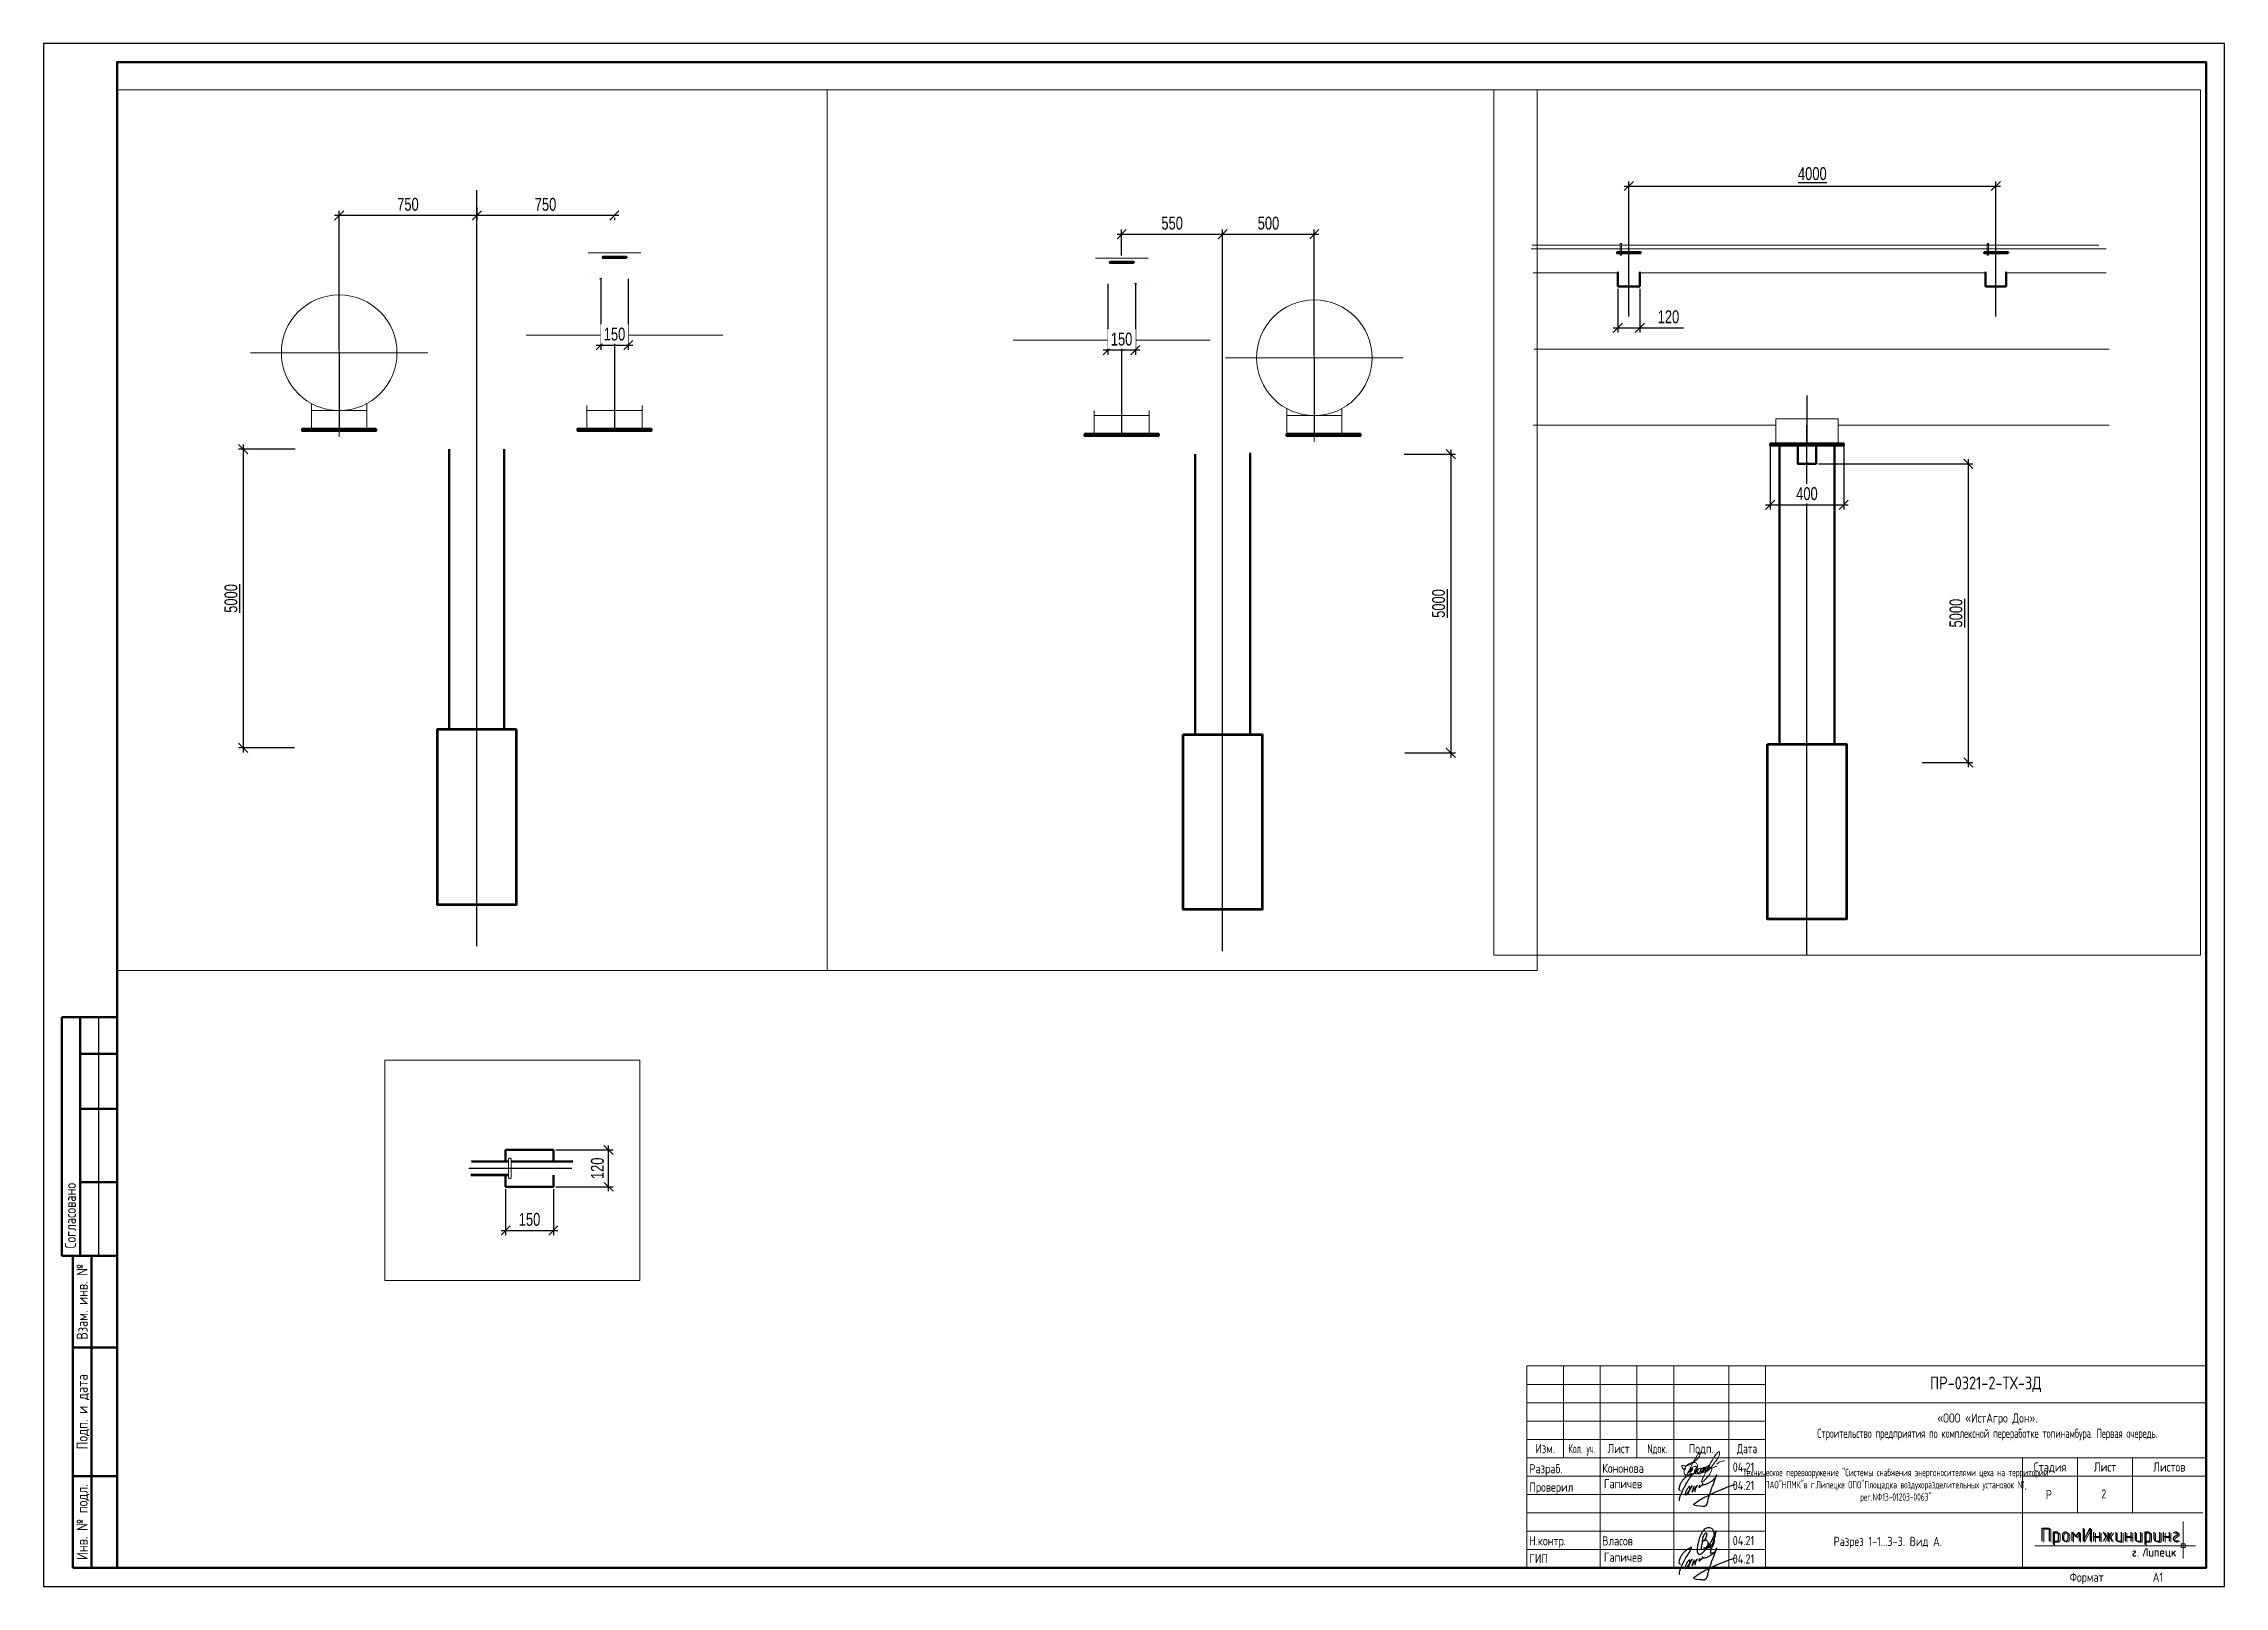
# Paper-space layout 'л2' of a CAD drawing. Header units: inches, sheet in millimetres. Extents: x -946 to -352, y 701 to 1121.
# The model-space entities are those that its viewports show. They can reach past a viewport. Long polylines and large blocks are cut down to what shows.
import ezdxf
from ezdxf.enums import TextEntityAlignment as Align

# ---------------------------------------------------------------- set-up
doc = ezdxf.new("R2010")
doc.units = ezdxf.units.IN
doc.header["$MEASUREMENT"] = 0
for name, pattern in [('ГОСТ 2.303 5', [24, 20, -1.5, 1, -1.5]), ('ГОСТ 2.303 6', [12, 8, -1.5, 1, -1.5]), ('Осевая', [21, 15, -2, 2, -2])]:
    doc.linetypes.add(name, pattern=pattern)
doc.layers.get('0').update_dxf_attribs({"linetype": 'CONTINUOUS', "lineweight": 20})
doc.layers.get('Defpoints').update_dxf_attribs({"linetype": 'CONTINUOUS'})
for name, color, linetype, lineweight in [('$_002_0.2', 7, 'CONTINUOUS', 20), ('0.2', 7, 'CONTINUOUS', 20), ('Text', 7, 'CONTINUOUS', 30), ('Задание строителям', 7, 'CONTINUOUS', 60), ('СПДС_РАЗМЕРЫ', 7, 'CONTINUOUS', 25), ('СПДС_ФОРМАТЫ', 7, 'CONTINUOUS', 25), ('ТХ_Опоры монт.', 36, 'CONTINUOUS', 20), ('ТХ_Трубы_детали', 1, 'CONTINUOUS', 60)]:
    doc.layers.add(name, color=color, linetype=linetype, lineweight=lineweight)
doc.layers.add('Строительная часть', color=3, linetype='CONTINUOUS')
doc.layers.add('ТХ_Оси труб.', color=3, linetype='Осевая')
doc.styles.add('GOST 2.304', font='CS_Gost2304.shx')
doc.styles.get("Standard").update_dxf_attribs({"font": 'txt', "width": 0.75})
doc.styles.add('ГОСТ 2.304', font='CS_Gost2304.shx')
doc.dimstyles.new('СПДС', dxfattribs={"dimtxt": 3.5, "dimasz": 2.5, "dimexe": 1.25, "dimexo": 0.65, "dimgap": 1.25, "dimtad": 1, "dimdec": 0, "dimtxsty": 'Standard', "dimblk": 'OBLIQUE', "dimblk1": 'OBLIQUE', "dimblk2": 'OBLIQUE', "dimcen": 2.5, "dimdle": 1.25, "dimclrt": 256, "dimadec": 0, "dimazin": 2, "dimtfac": 0.75, "dimtmove": 1, "dimatfit": 3, "dimfxl": 1, "dimtvp": 1, "dimtfill": 1, "dimtolj": 1, "dimarcsym": 1})

psp = doc.layouts.new('л2')

# ---------------------------------------------------------------- texts
at = {"color": 7, "linetype": 'Continuous', "style": 'ГОСТ 2.304'}
psp.add_text('2', height=2.5, dxfattribs=at).set_placement((-385.5802341766757, 724.5219890839408))
at = {"layer": 'Text', "linetype": 'ByBlock', "insert": (-458.4959031926749, 714.073734780435), "char_height": 2.5, "width": 62.28516508797023, "attachment_point": 1, "style": 'ГОСТ 2.304'}
psp.add_mtext('{\\fGOST 2.304-81 type A|b0|i0|c0|p2;Разрез 1-1...3-3. Вид А.}', dxfattribs=at)
at = {"layer": 'СПДС_ФОРМАТЫ', "linetype": 'Continuous', "lineweight": 25, "style": 'ГОСТ 2.304'}
psp.add_text('Согласовано', height=3, rotation=90.00000000000001, dxfattribs=at).set_placement((-937.2496063124281, 792.5896033680488))
at = {"layer": 'СПДС_ФОРМАТЫ', "linetype": 'Continuous', "lineweight": 25, "style": 'ГОСТ 2.304', "width": 0.9916658333333336}
psp.add_text('Взам. инв. №', height=3, rotation=90.00000000000001, dxfattribs=at).set_placement((-935.5442819269238, 778.0896033680488), align=Align.MIDDLE_CENTER)
at = {"layer": 'СПДС_ФОРМАТЫ', "linetype": 'Continuous', "lineweight": 25, "style": 'ГОСТ 2.304'}
for s, p in [('Подп. и дата', (-935.5442819269238, 748.0896033680488)), ('Инв. № подл.', (-935.5442819269238, 718.0896033680488))]:
    psp.add_text(s, height=3, rotation=90.00000000000001, dxfattribs=at).set_placement(p, align=Align.MIDDLE_CENTER)
psp.add_text('Формат', height=2.5, dxfattribs=at).set_placement((-389.5442819269238, 701.8396033680488), align=Align.CENTER)
psp.add_text('A1', height=2.5, dxfattribs=at).set_placement((-371.5442819269238, 701.8396033680488))

msp = doc.modelspace()

# ---------------------------------------------------------------- blocks, each defined once
blk = doc.blocks.new('подпись Власов')
at = {"color": 5, "lineweight": 30}
blk.add_spline([(3.799577355988731, 0.336282014810422), (3.832492804605863, 0.641578105816734), (3.877390399611613, 0.9770347685589513), (3.966587287381117, 1.465383728922461), (4.041166352944856, 1.844514237807743), (4.113657154899556, 2.208042084574117), (4.137723045168968, 2.506581594363524), (4.187790400079393, 2.761935696213186), (4.215485293054371, 3.028225187852513), (4.249444971268531, 3.341322620115534), (4.289121915899159, 3.637772696332831), (4.323527319946152, 3.776107038418559), (4.35546924580558, 3.893660316090973), (4.530425558055867, 4.132299251843506), (4.592424263610155, 4.29870476519136), (4.693947331186791, 4.404232853772555), (4.787168252449192, 4.566459578887589), (4.84444292383705, 4.638204563143518), (4.983949703200778, 4.730707848611928), (5.114059216175519, 4.752999281754455), (5.194699777239293, 4.70250101147758), (5.20036625413195, 4.566744540967193), (5.200862870246056, 4.511090598447481), (5.225769511082035, 4.340994755126303), (5.205931032556691, 4.192769671270071), (5.188677440244646, 4.004493352687859), (5.121954801295942, 3.743427343255462), (5.01043615276285, 3.385122945630428), (4.747428773916909, 2.90415471119195), (4.417851143291045, 2.519447947921435), (4.380364148571971, 2.476818841481872), (4.65783686148643, 2.709678013823577), (4.845221146722906, 2.803714464371296), (5.037775185548526, 2.817648308198841), (5.312510536699847, 2.733231292964774), (5.495565806202649, 2.438734905623278), (5.589079965327983, 2.068871026862325), (5.568095671849733, 1.674626327105216), (5.504454623747733, 1.31785508188841), (5.334668071503984, 0.99911358519239), (5.081108660124301, 0.7074663759303803), (4.794836983048299, 0.5869597164928564), (4.553367364933365, 0.5782080209282867), (4.382093882020854, 0.5665781100251479), (4.400723344238941, 0.5680125905855675), (4.459321017253387, 0.5717822069273097), (4.697077403077856, 0.5808217710182362), (4.862806982229813, 0.6003900254982), (4.959755643692915, 0.6410923197145166), (5.079643943296105, 0.7045693755899265), (5.221437573272851, 0.8410075624960882), (5.310732143530913, 0.958281070470548), (5.375655734642351, 1.056947578752442), (5.484098154287494, 1.271459560972289), (5.62367136903049, 1.437039933178312), (5.702156065359304, 1.52415091767034), (5.837220372421143, 1.64992813293793), (5.951409236877225, 1.77336169181217), (6.048388596223958, 1.806620811155881), (6.074956651340472, 1.736275463994389), (6.024036847098614, 1.547859794285614), (5.991644606801856, 1.382652682270418), (5.940403486398282, 1.230243569014419), (5.879705037601525, 1.007173123813118), (5.837888357214979, 0.8483650112029864), (5.793369581246225, 0.6693679334930493), (5.775838765926892, 0.6152000961410522), (5.854356451513013, 0.7793714450817788), (5.934192195665673, 0.8765769121455378), (6.016408813855378, 1.029977888039866), (6.116798684284731, 1.165533567858802), (6.259260862636438, 1.269770082853938), (6.406130389019381, 1.445343820214475), (6.506487364822533, 1.503839122964564), (6.539489342838351, 1.519972744921688), (6.401047514045786, 1.36895933357664), (6.30972777200077, 1.1859508006346), (6.25379088200134, 1.07527139852391), (6.205573173429002, 0.9070446938603709), (6.163756493122492, 0.7482365812102216), (6.187622452671349, 0.6577022690362355), (6.279197715346527, 0.6505834455310833), (6.454307660947961, 0.7298997619000147), (6.618320707872044, 0.841527164215222), (6.910708712908672, 1.182580156426411), (7.123647978674853, 1.544541846204083), (7.243306729193137, 1.862474102068518), (7.343152752080641, 2.301224059239757), (7.388387222687015, 2.774934173958172), (7.41126985046867, 3.369714191016101), (7.40632639292744, 3.949050793380593), (7.343411619382096, 4.519237223139498), (7.254812141589355, 5.051630763475259), (7.035065961244982, 5.531415604058566), (6.750831449717225, 5.873532736757625), (6.413161703872902, 6.047571944804076), (5.781283125143091, 6.142450326224207), (5.183089126119739, 6.026667768805055), (4.564854821335757, 5.64556897269722), (4.212078922217188, 5.244402626609372), (3.90554040439747, 4.764894444262609), (3.610047175148793, 4.185533824922459), (3.34173667995492, 3.537017830938566), (3.114984685977106, 2.767494220708613), (2.902275020045636, 1.979598939782591), (2.743566020370054, 1.10201517209498), (2.650022993955645, 0.2796307838434586), (2.689770261436934, -0.2864241220231634), (2.857088195924007, -0.7623537487597787), (3.075312466768082, -0.9812213720178988), (3.250378463962988, -1.029390538024018), (3.444907887773297, -1.055426399732823), (3.754618382874469, -0.8989716326941561), (4.309764745063148, -0.5114906449198315), (4.66279200919962, -0.1546807702543447), (5.06176739447983, 0.2372099336898827), (5.489964450061962, 0.724142870556534), (5.780885548869264, 1.171726073920581), (6.191840322513599, 1.776412185390654), (6.656136500911089, 2.648563579721667), (6.975247803231468, 3.306772578049276), (7.155377551251149, 3.727953631176206), (7.342977951702778, 4.066637300406001), (7.466076865486684, 4.329343317105668), (7.576972792441666, 4.578172503068345), (7.652263034549833, 4.754216708777676), (7.729592618459719, 4.945498049874004), (7.769956773139711, 5.053836391660298), (7.659027776913717, 4.727461178696103), (7.575223787724099, 4.449155866252113), (7.503233146162529, 4.065868817582668), (7.364076666592155, 3.489940156458033), (7.243274267675588, 3.051145759225619), (7.162512705879635, 2.756923119693965), (7.055741935662809, 2.351607966767915), (6.883640752705105, 1.745966434617003), (6.778867970599094, 1.396019125408202), (6.680568069816218, 0.9707571127619303), (6.564401385978272, 0.5975186264986405), (6.426149512924894, 0.1532828380404681), (6.264968514704378, -0.3562212683427788), (6.282255632249871, -0.6240732604237564), (6.699867067291052, -0.679966468589555), (7.066192468126246, -0.6227802488829184), (7.417721810103103, -0.576890609725524), (7.759692136001831, -0.5031677663537266)], degree=3, dxfattribs=at)
blk = doc.blocks.new('Подпись Гапичев')
at = {"color": 5, "lineweight": 30}
for points in [[(3.605146315938327, 5.081284875734127), (2.747153716758476, 5.487480623822194), (2.385872919745452, 6.25471040177581), (2.476235370770155, 8.150203987541317), (3.605146315938327, 11.30941767847617), (4.824363376428664, 13.70137273412911), (6.630654690110532, 15.95792920708482), (8.79817046511016, 17.89858451108012), (10.87538012478035, 19.34277834518434), (12.54618409762043, 20.29053956673306), (13.35905180697591, 20.56133673212753), (13.45352676356561, 20.54171374912767), (13.48851122870838, 20.51109612418077), (13.49290541273513, 20.45421833081127), (13.4666529799506, 20.36672291249488), (13.36158691314631, 20.12611051213025), (12.77749845167273, 18.81324637747821), (12.30765877490921, 17.93661846930627), (11.15863598746364, 15.95562062085082), (9.320120657583175, 13.02717898145784), (8.343428753978515, 11.4481059965583), (7.280543240609404, 9.553247272004228), (5.95913323363493, 6.883194146990718), (4.636314834337099, 4.088939082517754), (3.630891727480048, 1.878236903656216), (3.257442420850566, 1.01693223662005), (2.941455520740419, 0.1556275695838849), (2.770195015058562, -0.4083600476842548), (2.516571726715483, -1.241240246701636), (2.299172288745467, -2.164674740793998), (2.172360644573928, -2.997583797139669), (2.154220551543403, -3.232973021149519), (2.190444401916466, -3.48645578977812), (2.262948438372405, -3.68562906722218), (2.353536232163606, -3.77615450497251)], [(23.01724295619351, 10.78992806089087), (23.17376183340002, 11.13906614882802), (23.29571028499777, 11.41402549226041), (23.34297593114024, 11.61250619383281), (23.31463907773286, 11.71015939158315), (23.25159943765175, 11.77315493847709), (23.16963100483554, 11.80466714059003), (23.02777773072012, 11.78891103953356), (22.95527369427145, 11.68496694429268), (22.95527369427145, 11.52743479106357), (23.00253934041393, 11.41088004351332), (23.14123781573289, 11.1903523433939), (23.25785269953485, 11.06118694353063), (23.42178956516727, 10.92573064618045), (23.58882489390089, 10.87217144552051), (23.85360264938936, 10.83122289717357), (24.06480516116426, 10.8406881007395), (24.45881699561141, 10.85958965053942), (24.8465192324802, 10.92887609492391), (25.58412245644286, 11.08326279940593), (26.55326537723158, 11.34196874439294), (27.75473669454368, 11.8335244685295), (29.15772078448936, 12.52659091367241), (30.23818303396547, 13.19544606067575), (31.21386089509906, 13.86433006500738), (32.60507082528056, 15.02898296335479), (33.55652433857176, 15.89931997403983), (34.36285710758239, 16.90664272045615), (35.129980234502, 17.76436907882817), (35.60573515899159, 18.66693972482244), (35.67023952709133, 18.90870641830406), (35.71057588302938, 19.33582372915043), (35.66218352303986, 19.59369281162799), (35.58156714684446, 19.57756156530741), (35.49283843090961, 19.45670707589306), (35.42833406281716, 19.15047311178932), (35.29932532663224, 18.45740666664642), (35.16226058639586, 17.89330362006513), (34.64622564164893, 16.78927996772109), (34.10596634906688, 15.58852655212104), (33.59218483202858, 13.78127867519652), (32.29274574518786, 10.44170668463266), (31.21915645021363, 7.816670991207502), (30.12596233419026, 4.683226894121617), (29.25963205250446, 1.982671573474363), (28.47408715408528, -0.7689035029725346), (27.46342482780892, -4.562026116775087), (27.00964082345308, -6.169956429614103), (26.65895113666193, -6.973950443363719), (26.24646119501995, -7.798519731932174), (25.48328156658681, -8.520039502425789), (24.51380063164106, -8.829274628635176), (23.25559927182621, -8.80864163915976), (15.37632028965891, -6.705952438780514), (16.55198985973402, -5.716434663703694), (19.43970112966781, -3.737427970874705), (22.82243413098331, -1.655342902646225), (26.47332502935024, 0.2618225364021782), (29.07225953872694, 1.457497062285256), (33.05316492467682, 3.415899622963479), (36.99283258360811, 5.168145432835445), (43.48552116239443, 7.842815730320581), (48.92022543307394, 9.899448635303997), (52.40267261039844, 10.9014039187241)], [(11.68436067134462, 6.839763868440059), (11.75765340749058, 7.883821993324091), (11.75765340749058, 8.524887533520086), (11.62937703531497, 8.81796255608424), (11.55608429916174, 8.927851260879834), (11.35445885514491, 9.001120016520872), (11.17119884692511, 9.019444419762294), (10.95126430279197, 8.9095557149667), (10.71302065854252, 8.598156289161125), (10.54806975043903, 8.360054476324876), (9.998289725794166, 7.60907137400136), (9.118551549254335, 6.308587033039657), (8.403820616505982, 4.989778288832895), (7.982316964044003, 3.964044567190285), (7.707398783873941, 3.06652395358833), (7.63404971203272, 2.443753959305468), (7.762382419910864, 1.802688419109472), (7.853984256173135, 1.637826504585973), (7.917136567637499, 1.565019466193917), (7.996400887212076, 1.550619659548829), (8.133296620369947, 1.550619659548829), (8.284614290845639, 1.608218886118266), (8.421566359698772, 1.716231864600559), (8.9796277311616, 2.25274730566889), (9.617347772044013, 2.957558683287061), (10.0335558693987, 3.589389878539805), (10.22982942262024, 3.894469549526548)], [(10.22982942262024, 3.894469549526491), (10.55737516672252, 4.399236759298049), (10.88709794885654, 4.936767377406795), (11.48341125563456, 5.988472694196389), (12.4421884089752, 7.636168404937052), (13.01731949531677, 8.503388824203284), (13.3945996290422, 9.105958688927785), (13.5944786665932, 9.505574966246058), (13.65323679403809, 9.640800404977199), (13.67701045634021, 9.706017966120271), (13.68162998313346, 9.75715315123307), (13.67233459384443, 9.831518485334527), (13.64444842598459, 9.836164515130804), (13.58400022776186, 9.80828833634223), (13.55143819740624, 9.76644521082926), (13.50958077776158, 9.692079876724165), (13.42586593847227, 9.487596850940463), (12.44776564255153, 7.543969242167805), (11.6150677693804, 6.034038415014948), (11.17486066694983, 5.142318124326266), (10.85369088310836, 4.500300292307656), (10.66333257762017, 3.989063870514656), (10.54440793042158, 3.572941201615322), (10.41354011637304, 3.061704779822321), (10.37782328722824, 2.705028206477436), (10.37782328722824, 2.502911481584306)], [(15.64752031411626, 9.210566502712027), (15.13914702357579, 8.085534715628455), (14.66711025479162, 7.057319263782119), (14.15873696425115, 5.61777145947417), (13.79559708938177, 4.492768529715249), (13.67458802155306, 4.069373814174469), (14.03767156073445, 4.637949746585946), (14.64288590694923, 5.629891537209915), (15.3448849731576, 6.573439588875772), (16.31318285855377, 7.541198938684829), (17.1846960239709, 8.49683821076178), (17.95931179801119, 9.331536421439523), (18.33450751111377, 9.779113577795215), (18.35501370323618, 9.825977878368576), (18.34008474468283, 9.852815193353308), (18.30425524415477, 9.855787498130667), (18.25056732905068, 9.831951345251582), (18.2177236202333, 9.784221324840473), (18.18189411969797, 9.721600923210644), (17.63746598585567, 8.791846674295812), (17.29562100281328, 8.071942914168176), (16.96594452938007, 7.388630245866807), (16.6240995463304, 6.558895495592878), (16.41655885458022, 5.973207167717192), (16.2578612083671, 5.3386922409627), (16.19679331752559, 4.85062825350542), (16.18456847222114, 4.50895749069241), (16.24563636306266, 4.289324367735389)], [(20.6090047664693, 10.02881603646165), (20.42833620011515, 9.872611320322903), (20.27200465298665, 9.65782622846018), (20.07178760128591, 9.330786130911292), (19.93015966994426, 8.940288769223116), (19.87641541914491, 8.588835372236645), (19.94480695003585, 8.388680945641681), (20.17921976718208, 8.330100569921342), (20.58461141154839, 8.525378108093719), (20.98510185065243, 8.857295094065194), (21.5370226316154, 9.286865277787001), (22.0449452366156, 9.726160381022055), (22.56357162322092, 10.19096536215875), (22.86913642019499, 10.519823471368), (22.95702010074456, 10.66252295803497), (23.01724295619351, 10.78992806089082)]]:
    blk.add_spline(points, degree=3, dxfattribs=at)
blk = doc.blocks.new('Логотип ПИ1')
at = {"color": 0, "linetype": 'ByBlock', "lineweight": -2, "ltscale": 100}
for p, q in [((-35.39712022073945, 1.245315888623736), (-34.434620220738, 1.245315888623736)), ((-33.90962022074382, 1.770315888625191), (-33.90962022074382, 3.170315888623009)), ((-32.85962022074091, 2.907815888622281), (-32.85962022074091, 2.032815888622281)), ((-31.28462022074382, 2.032815888622281), (-31.28462022074382, 2.907815888622281)), ((-30.23462022074091, 3.695315888624464), (-29.27212022073945, 2.470315888622281)), ((-30.23462022074091, 1.245315888623736), (-30.23462022074091, 3.695315888624464)), ((-29.27212022073945, 2.470315888622281), (-28.309620220738, 3.695315888624464)), ((-28.309620220738, 3.695315888624464), (-28.309620220738, 1.245315888623736)), ((-27.25962022074236, 4.745315888623736), (-27.25962022074236, 1.245315888623736)), ((-24.28462022074382, 1.245315888623736), (-24.28462022074382, 3.695315888624464)), ((-24.28462022074382, 2.470315888622281), (-22.70962022073945, 2.470315888622281)), ((-22.70962022073945, 1.245315888623736), (-22.70962022073945, 3.695315888624464)), ((-20.95962022073945, 2.470315888622281), (-21.65962022074382, 3.695315888624464)), ((-21.65962022074382, 1.245315888623736), (-20.95962022073945, 2.470315888622281)), ((-20.95962022073945, 2.470315888622281), (-20.08462022073945, 2.470315888622281)), ((-20.52212022073945, 3.695315888624464), (-20.52212022073945, 1.245315888623736)), ((-20.08462022073945, 2.470315888622281), (-19.38462022074236, 3.695315888624464)), ((-20.08462022073945, 2.470315888622281), (-19.38462022074236, 1.245315888623736)), ((-18.33462022073945, 3.695315888624464), (-18.33462022073945, 1.945315888624464)), ((-15.70962022073945, 1.245315888623736), (-15.70962022073945, 3.695315888624464)), ((-15.70962022073945, 2.470315888622281), (-14.13462022074236, 2.470315888622281)), ((-14.13462022074236, 1.245315888623736), (-14.13462022074236, 3.695315888624464)), ((-13.08462022073945, 3.695315888624464), (-13.08462022073945, 1.945315888624464)), ((-10.45962022073945, 1.245315888623736), (-9.497120220737997, 1.245315888623736)), ((-8.972120220743818, 1.770315888625191), (-8.972120220743818, 3.170315888623009)), ((-7.922120220740908, 3.695315888624464), (-7.922120220740908, 1.945315888624464)), ((-5.297120220740908, 1.245315888623736), (-5.297120220740908, 3.695315888624464)), ((-5.297120220740908, 2.470315888622281), (-3.722120220743818, 2.470315888622281)), ((-3.722120220743818, 1.245315888623736), (-3.722120220743818, 3.695315888624464)), ((-1.622120220737997, 2.907815888622281), (-2.497120220737997, 2.295315888623009))]:
    blk.add_line(p, q, dxfattribs=at)
at = {"color": 0, "linetype": 'ByBlock', "lineweight": -2, "ltscale": 100, "extrusion": (0, 0, -1)}
blk.add_lwpolyline([(38.372120220738, 1.245315888623736), (38.372120220738, 4.745315888623736), (36.44712022074236, 4.745315888623736), (36.44712022074236, 1.245315888623736)], dxfattribs=at)
at = {"color": 0, "linetype": 'ByBlock', "lineweight": -2, "ltscale": 100}
for points in [[(-34.434620220738, 3.695315888624464), (-35.39712022073945, 3.695315888624464), (-35.39712022073945, 0.3703158886237361)], [(-33.90962022074382, 3.170315888623009), (-33.91970794853114, 3.27273830768172), (-33.94958346617204, 3.371224690614326), (-33.99809867428121, 3.461990260959283), (-34.06338916061941, 3.541546948745236), (-34.14294584840536, 3.606837435083435), (-34.23371141874668, 3.6553526431926), (-34.33219780168292, 3.685228160837141), (-34.434620220738, 3.695315888624464)], [(-34.434620220738, 1.245315888623736), (-34.33219780168292, 1.255403616411058), (-34.23371141874668, 1.2852791340556), (-34.14294584840536, 1.333794342164765), (-34.06338916061941, 1.399084828499326), (-33.99809867428121, 1.478641516288917), (-33.94958346617204, 1.569407086633873), (-33.91970794853114, 1.667893469566479), (-33.90962022074382, 1.770315888625191)], [(-31.28462022074382, 2.907815888622281), (-31.2997518124248, 3.061449517212168), (-31.34456508888979, 3.209179091612896), (-31.41733790105354, 3.345327447128511), (-31.51527363055357, 3.46466247880744), (-31.63460866223613, 3.562598208311101), (-31.77075701775175, 3.63537102047485), (-31.91848659215611, 3.680184296939842), (-32.07212022074236, 3.695315888624464), (-32.22575384932861, 3.680184296939842), (-32.3734834237257, 3.63537102047485), (-32.50963177924132, 3.562598208311101), (-32.62896681092388, 3.46466247880744), (-32.72690254043118, 3.345327447128511), (-32.79967535259493, 3.209179091612896), (-32.84448862905992, 3.061449517212168), (-32.85962022074091, 2.907815888622281)], [(-32.85962022074091, 2.032815888622281), (-32.84448862905992, 1.879182260036032), (-32.79967535259493, 1.731452685635304), (-32.72690254043118, 1.595304330119689), (-32.62896681092388, 1.475969298440759), (-32.50963177924132, 1.378033568937099), (-32.3734834237257, 1.305260756769712), (-32.22575384932861, 1.26044748030472), (-32.07212022074236, 1.245315888623736), (-31.91848659215611, 1.26044748030472), (-31.77075701775175, 1.305260756769712), (-31.63460866223613, 1.378033568937099), (-31.51527363055357, 1.475969298440759), (-31.41733790105354, 1.595304330119689), (-31.34456508888979, 1.731452685635304), (-31.2997518124248, 1.879182260036032), (-31.28462022074382, 2.032815888622281)], [(-27.25962022074236, 1.245315888623736), (-25.33462022073945, 4.745315888623736), (-25.33462022073945, 1.245315888623736)], [(-18.33462022073945, 1.945315888624464), (-18.3211699170206, 1.808752663211635), (-18.28133589350182, 1.677437485966948), (-18.21664894935384, 1.556416725510644), (-18.12959496756957, 1.450341141793615), (-18.02351938385254, 1.363287160012987), (-17.9024986233926, 1.298600215865008), (-17.77118344615155, 1.258766192342591), (-17.63462022074236, 1.245315888623736)], [(-17.63462022074236, 1.245315888623736), (-16.75962022074236, 1.245315888623736), (-16.75962022074236, 3.695315888624464)], [(-13.08462022073945, 1.945315888624464), (-13.0711699170206, 1.808752663211635), (-13.03133589350182, 1.677437485966948), (-12.96664894935384, 1.556416725510644), (-12.87959496756957, 1.450341141793615), (-12.77351938385254, 1.363287160012987), (-12.6524986233926, 1.298600215865008), (-12.52118344615155, 1.258766192342591), (-12.38462022074236, 1.245315888623736)], [(-12.38462022074236, 1.245315888623736), (-11.50962022074236, 1.245315888623736), (-11.50962022074236, 3.695315888624464)], [(-9.497120220737997, 3.695315888624464), (-10.45962022073945, 3.695315888624464), (-10.45962022073945, 0.3703158886237361)], [(-8.972120220743818, 3.170315888623009), (-8.98220794853114, 3.27273830768172), (-9.012083466172044, 3.371224690614326), (-9.06059867428121, 3.461990260959283), (-9.125889160619408, 3.541546948745236), (-9.205445848405361, 3.606837435083435), (-9.29621141874668, 3.6553526431926), (-9.394697801682923, 3.685228160837141), (-9.497120220737997, 3.695315888624464)], [(-9.497120220737997, 1.245315888623736), (-9.394697801682923, 1.255403616411058), (-9.29621141874668, 1.2852791340556), (-9.205445848405361, 1.333794342164765), (-9.125889160619408, 1.399084828499326), (-9.06059867428121, 1.478641516288917), (-9.012083466172044, 1.569407086633873), (-8.98220794853114, 1.667893469566479), (-8.972120220743818, 1.770315888625191)], [(-7.922120220740908, 1.945315888624464), (-7.908669917022053, 1.808752663211635), (-7.868835893495998, 1.677437485966948), (-7.804148949355294, 1.556416725510644), (-7.717094967571029, 1.450341141793615), (-7.611019383854, 1.363287160012987), (-7.489998623394058, 1.298600215865008), (-7.358683446153009, 1.258766192342591), (-7.222120220743818, 1.245315888623736)], [(-7.222120220743818, 1.245315888623736), (-6.347120220743818, 1.245315888623736), (-6.347120220743818, 3.695315888624464)], [(-2.497120220737997, 2.295315888623009), (-2.574395871743036, 2.211259149917169), (-2.634435451960599, 2.114139067718497), (-2.675084910231817, 2.007440037254128), (-2.694885858378257, 1.894990119457361), (-2.693127894111967, 1.780823700923065), (-2.669874088242068, 1.669036751449312), (-2.62595872188831, 1.563639872190834), (-2.562957354799437, 1.468414406564989), (-2.483130298722244, 1.386776776282204), (-2.389341523783514, 1.321655909774563), (-2.284955907271069, 1.275388160465809), (-2.17371851135249, 1.249633484989317), (-2.059620220737997, 1.245315888623736)], [(-1.884620220742363, 3.695315888624464), (-2.094003885475104, 3.674520350774401), (-2.298006047509261, 3.622973368939711), (-2.492135966240312, 3.541809657188423), (-2.672120220740908, 3.432815888623736)], [(-2.059620220737997, 1.245315888623736), (-1.850236556005257, 1.266111426470161), (-1.646234393971099, 1.317658408308489), (-1.452104475240048, 1.398822120059776), (-1.272120220739453, 1.507815888624464)], [(-1.622120220737997, 2.907815888622281), (-1.559719523153035, 2.964241272726213), (-1.509293204348069, 3.031582622592396), (-1.472711813286878, 3.107341931321571), (-1.451332325552357, 3.18870893037456), (-1.44594780675834, 3.272665335654892), (-1.456757993975771, 3.356096809828159), (-1.48336188661051, 3.435908487717825), (-1.524772621334705, 3.509139779387624), (-1.579454079539573, 3.573074192336207), (-1.645377869157528, 3.625340098940796), (-1.720098567238892, 3.663998711286695), (-1.800844432211306, 3.687615999893751), (-1.884620220742363, 3.695315888624464)]]:
    blk.add_lwpolyline(points, dxfattribs=at)
blk = doc.blocks.new('Логотип ПИ')
at = {"lineweight": 20, "ltscale": 100}
for p, q in [((-5.691465401629102, 12.3720199698364), (-5.691465401629102, 2.269175577617716)), ((-46.04270699198241, 5.757062332075293), (-2.323850604218023, 5.757062332075293))]:
    blk.add_line(p, q, dxfattribs=at)
at = {"color": 7, "linetype": 'Continuous', "lineweight": 20, "ltscale": 100}
for p, q in [((-18.73321064571792, 3.898041960124829), (-19.23321064571792, 3.548041960126284)), ((-17.93321064572228, 3.048041960126284), (-17.93321064572228, 2.948041960127739)), ((-15.93321064572228, 4.948041960127739), (-16.53321064572083, 2.948041960127739)), ((-15.43321064572228, 4.948041960127739), (-15.93321064572228, 4.948041960127739)), ((-15.43321064572228, 2.948041960127739), (-15.43321064572228, 4.948041960127739)), ((-14.83321064571646, 4.348041960125556), (-14.83321064571646, 3.348041960125556)), ((-12.43321064572228, 2.948041960127739), (-12.43321064572228, 4.048041960126284)), ((-11.83321064571646, 3.898041960124829), (-11.83321064571646, 3.198041960127739)), ((-10.93321064572228, 3.648041960124829), (-11.83321064571646, 3.648041960124829)), ((-11.58321064571646, 2.948041960127739), (-10.93321064572228, 2.948041960127739)), ((-10.93321064572228, 3.648041960124829), (-10.93321064572228, 3.898041960124829)), ((-10.33321064571646, 4.348041960125556), (-10.33321064571646, 3.248041960127011)), ((-9.433210645722284, 2.948041960127739), (-9.433210645722284, 4.348041960125556)), ((-8.633210645719373, 3.448041960127739), (-7.733210645717918, 4.348041960125556)), ((-8.633210645719373, 4.348041960125556), (-8.633210645719373, 2.948041960127739)), ((-7.733210645717918, 2.948041960127739), (-8.333210645716463, 3.748041960127011))]:
    blk.add_line(p, q, dxfattribs=at)
at = {"lineweight": 20, "ltscale": 100}
blk.add_lwpolyline([(-5.166465401627647, 5.232062332073838), (-6.216465401623282, 5.232062332073838), (-6.216465401623282, 6.28206233207311), (-5.166465401627647, 6.28206233207311)], close=True, dxfattribs=at)
at = {"color": 7, "linetype": 'Continuous', "lineweight": 20, "ltscale": 100}
for points in [[(-19.23321064571792, 3.548041960126284), (-19.27736816057586, 3.500009538009181), (-19.31167649212875, 3.44451234817825), (-19.33490475399594, 3.383541473627702), (-19.34621958150819, 3.319284377746953), (-19.345215030502, 3.254046424295666), (-19.33192714143661, 3.190168167457159), (-19.30683264637628, 3.129941379309457), (-19.27083186517848, 3.075526827520662), (-19.22521640456398, 3.028876753072836), (-19.17162281888159, 2.991664829354704), (-19.11197389516747, 2.965226115466066), (-19.04840966892516, 2.950509158050409), (-18.98321064571792, 2.948041960127739)], [(-18.88321064571937, 4.348041960125556), (-19.002858454136, 4.336158795642405), (-19.11943111816072, 4.306703377449594), (-19.23036250028963, 4.260324113591196), (-19.33321064571646, 4.198041960127739)], [(-18.98321064571792, 2.948041960127739), (-18.86356283730129, 2.959925124610891), (-18.74699017327657, 2.989380542803701), (-18.63605879114766, 3.035759806662099), (-18.53321064572083, 3.098041960125556)], [(-18.73321064571792, 3.898041960124829), (-18.6975531042408, 3.930285036756686), (-18.66873806492367, 3.96876580810931), (-18.64783441288455, 4.0120568416678), (-18.63561756275885, 4.05855226969652), (-18.63254069487448, 4.106527358428139), (-18.63871794471197, 4.154202486530266), (-18.65392016906844, 4.199809159606957), (-18.67758344605681, 4.241655611993338), (-18.70882999360765, 4.278189562246553), (-18.74650073052908, 4.308055794594111), (-18.78919827229402, 4.330146430216701), (-18.83533876655565, 4.343642023708526), (-18.88321064571937, 4.348041960125556)], [(-14.83321064571646, 3.348041960125556), (-14.82552475787816, 3.270005831320304), (-14.80276245872665, 3.194968587180483), (-14.76579849064001, 3.125813866918179), (-14.71605335819186, 3.065199247652345), (-14.65543873892602, 3.015454115204193), (-14.58628401866736, 2.978490147121192), (-14.51124677452754, 2.955727847966045), (-14.43321064572228, 2.948041960127739)], [(-14.43321064572228, 2.948041960127739), (-13.93321064572228, 2.948041960127739), (-13.93321064572228, 4.348041960125556)], [(-12.73321064571792, 4.348041960125556), (-13.33321064571646, 4.348041960125556), (-13.33321064571646, 2.948041960127739)], [(-12.43321064572228, 4.048041960126284), (-12.43897506159556, 4.106569056730223), (-12.45604678596283, 4.162846989835089), (-12.48376976203144, 4.214713030032726), (-12.52107861136028, 4.260173994483921), (-12.56653957581148, 4.297482843816397), (-12.61840561601275, 4.325205819881376), (-12.67468354911398, 4.342277544248645), (-12.73321064571792, 4.348041960125556)], [(-10.93321064572228, 3.898041960124829), (-10.94185726953583, 3.985832605034375), (-10.96746485609037, 4.070249504689855), (-11.00904932018602, 4.148048564984492), (-11.06501259418292, 4.216240011661284), (-11.13320404085971, 4.272203285661817), (-11.21100310115435, 4.313787749757466), (-11.29542000080983, 4.339395336308371), (-11.38321064571937, 4.348041960125556), (-11.47100129062892, 4.339395336308371), (-11.5554181902844, 4.313787749757466), (-11.63321725057904, 4.272203285661817), (-11.70140869725583, 4.216240011661284), (-11.75737197125272, 4.148048564984492), (-11.79895643534837, 4.070249504689855), (-11.82456402190292, 3.985832605034375), (-11.83321064571646, 3.898041960124829)], [(-11.83321064571646, 3.198041960127739), (-11.82840696581843, 3.149269379620819), (-11.81418052884692, 3.102371102035249), (-11.79107804879459, 3.059149401869945), (-11.75998734101449, 3.021265264829708), (-11.72210320397426, 2.990174557049613), (-11.67888150380895, 2.967072076997283), (-11.63198322622338, 2.952845640025771), (-11.58321064571646, 2.948041960127739)], [(-10.33321064571646, 3.248041960127011), (-10.32744622984319, 3.189514863523073), (-10.31037450547592, 3.133236930418207), (-10.2826515294073, 3.081370890220569), (-10.24534268007847, 3.035909925769374), (-10.19988171562727, 2.998601076436898), (-10.148015675426, 2.97087810037192), (-10.09173774232477, 2.95380637600465), (-10.03321064572083, 2.948041960127739)], [(-10.03321064572083, 2.948041960127739), (-9.233210645717918, 2.948041960127739), (-9.233210645717918, 2.648041960124829)]]:
    blk.add_lwpolyline(points, dxfattribs=at)
at = {"color": 146, "lineweight": 30}
blk.add_blockref('Логотип ПИ1', (-5.691465401629102, 5.757062332075293), dxfattribs=at)
at = {"color": 253, "lineweight": 20}
blk.add_blockref('Логотип ПИ1', (-5.284964470462, 5.518656613694475), dxfattribs=at)
blk = doc.blocks.new('подпись')
at = {"color": 5, "ltscale": 100}
blk.add_arc((18.99859627498518, 9.221815066339332), 9.310990413884639, 281.7539889387523, 7.924958279587082, dxfattribs=at)
for points in [[(28.22066205488227, 10.50557720879442), (27.7874074322026, 12.13066688363324), (22.45390429002873, 6.050355833576759), (23.17550726693298, -0.4120167031651363), (26.47267779645335, -0.9835190366429742), (34.48802163927758, 5.55578650670941), (36.54181473075005, 11.58403707950492), (30.91331150436599, 9.193618667166447), (28.7485025718488, 1.351947229180951), (31.13534319012251, -0.5823683609487489), (39.09517911334115, 5.09968368356931), (43.48030489981466, 13.62825696446816), (39.38382030373032, 11.01253474695841), (35.8535165052599, 3.791822574363323), (37.03028443870426, 1.264023792551598), (42.5144670689624, 5.825052029307699), (47.64339900236519, 12.13355855378904), (48.22068138314353, 13.24359193246346), (45.61180908094684, 13.05125941644656), (41.80396567525167, 3.665432635811158), (42.21472429354617, 2.59936097546597), (47.32145305875747, 5.374444420740474), (55.64764126199589, 17.29356519773137), (55.94738403741212, 17.98046704061562), (50.6186235864443, 15.53509647995816), (46.02256769740779, 6.066841478168499), (46.2668025513849, 4.786456442670897), (56.15831413814158, 11.39170456348802), (71.42299251230725, 31.14700156392064), (75.47507077014598, 37.74675447016489), (76.75175296144153, 46.56657413189532), (57.4794026658783, 23.61855736590223), (38.48459197751072, -14.28743392851902), (37.89620801170531, -15.69420890256879), (37.88510642667825, -18.64513922014157), (44.04648569742858, -14.9688405568595), (57.83465336273366, 2.63233226374723), (59.47768783591164, 6.935085407021688), (59.54429734054429, 11.53458014753414), (50.01913803561183, 11.67745573067805), (52.08403271027782, 11.20486726294621), (64.51780709462764, 13.53483831329504), (70.85681171472243, 15.86480936451699)], [(1.027846645112731, 9.017771794839064), (1.027846645112731, 10.4794989163056), (2.6264747800451, 11.23234333665459), (2.249020914969151, 9.732149711431703), (0.5837832735996926, 8.539688112563454), (-1.358993973160977, 8.814448849705514), (-2.424746063727071, 9.561798054579413), (-3.068637950971606, 10.10582431434887), (-3.679225084968493, 10.8916400220478), (-5.649812483767164, 15.05898140268982), (-5.688611838195357, 15.28781181649538), (-5.355564311365015, 16.61765378396376), (-3.779139344653231, 17.0902422516956), (-1.703143084989279, 16.99132838685182), (0.9501355554821203, 16.65062507224502), (4.502642522173119, 16.65062507224502), (6.478724522152334, 17.0902422516956), (27.8492742456292, 30.84476475304109), (33.67760598771565, 40.50535227081855), (33.01151093225053, 44.89602884982014), (27.08326493047934, 38.09295299844234), (7.533375027691363, 0.5496458768611774), (13.50602736590372, 10.56192713745986), (11.82968814134074, 2.780703062366229), (18.47953712001618, 10.29266161486157), (12.26264992782671, 1.318975939968368), (14.1499192549818, -2.516683950147126), (24.75193223364477, 5.105178898142185), (28.37104870680196, 17.85957231570501), (27.40521087408706, 21.10174901413848), (22.04314567173424, 23.96475589508191), (0.9612371405091835, 11.26531462493585), (-0.8261179287947016, 3.967669446690707), (3.070538151558139, -4.247676594211953), (12.47358002858527, -5.489595125953201), (27.00555384081963, 12.27643413693295), (27.12767126872495, 13.24908714700723), (21.12171417729405, 15.24934531276813), (12.56239270324295, 2.896102571801748)], [(70.8013037932833, 19.964239562687), (77.8397082202282, 25.29459786255029), (87.54249287447601, 27.73447320866399)]]:
    blk.add_spline(points, degree=3, dxfattribs=at)
blk = doc.blocks.new('Из_буфера29245')
at = {"layer": '0.2', "linetype": 'Continuous'}
for p, q in [((0, 58.27802997107528), (185, 58.27802997107528)), ((0, 3.278029971075284), (0, 58.27802997107528)), ((65, 3.278029971075284), (65, 58.27802997107528)), ((0, 53.27802997107528), (65, 53.27802997107528)), ((0, 48.27802997107528), (65, 48.27802997107528)), ((65, 48.27802997107528), (185, 48.27802997107528)), ((0, 43.27802997107528), (65, 43.27802997107528)), ((0, 38.27802997107528), (65, 38.27802997107528)), ((0, 33.27802997107528), (185, 33.27802997107528)), ((135, 33.27802997107528), (135, 3.278029971075284)), ((135, 3.278029971075284), (135, 33.27802997107528)), ((150, 33.27802997107528), (150, 18.27802997107528)), ((165, 33.27802997107528), (165, 18.27802997107528)), ((0, 28.27802997107528), (65, 28.27802997107528)), ((135, 28.27802997107528), (185, 28.27802997107528)), ((0, 23.27802997107528), (65, 23.27802997107528)), ((0, 18.27802997107528), (65, 18.27802997107528)), ((64.10077693415406, 18.27802997107528), (184.1007769341541, 18.27802997107528)), ((0, 13.27802997107528), (65, 13.27802997107528)), ((0, 8.278029971075284), (65, 8.278029971075284))]:
    blk.add_line(p, q, dxfattribs=at)
at = {"layer": '0.2'}
for p, q in [((10, 58.27802997107528), (10, 33.27802997107528)), ((20, 58.27802997107528), (20, 3.278029971075284)), ((30, 58.27802997107528), (30, 33.27802997107528)), ((40, 58.27802997107528), (40, 3.278029971075284)), ((55, 58.27802997107528), (55, 3.278029971075284))]:
    blk.add_line(p, q, dxfattribs=at)
blk.add_lwpolyline([(0, 58.27802997107528), (185.0000000000073, 58.27802997107528), (185.0000000000073, 3.278029971075284), (0, 3.278029971075284)], close=True, dxfattribs=at)
at = {"layer": '$_002_0.2', "color": 5, "xscale": 0.3052530678365211, "yscale": 0.3052530678365211, "zscale": 0.3052530678365211}
for p in [(40.79965031338043, 22.70265096237745), (40.79965031338043, 2.702650962377447)]:
    blk.add_blockref('Подпись Гапичев', p, dxfattribs=at)
at = {"layer": '$_002_0.2', "color": 5}
blk.add_blockref('подпись Власов', (43.72492702591035, 8.070954123848196), dxfattribs=at)
at = {"color": 5, "xscale": 0.125, "yscale": 0.125, "zscale": 0.125}
blk.add_blockref('подпись', (42.90801618380334, 29.0288596507275), dxfattribs=at)
blk.add_blockref('Логотип ПИ', (184.4410454536633, 3.583633128943575))
at = {"color": 7, "linetype": 'Continuous', "lineweight": 25, "style": 'ГОСТ 2.304'}
blk.add_text('Кононова', height=2.5, dxfattribs=at).set_placement((20.5338099671967, 29.16996919505823))
at = {"linetype": 'Continuous', "lineweight": 25, "insert": (125.4613719068463, 41.68373842076375), "char_height": 2.5, "attachment_point": 5, "style": 'ГОСТ 2.304'}
blk.add_mtext_dynamic_manual_height_columns('\\pxqc;«ООО «ИстАгро Дон».\\P{\\W0.75;Строительство предприятия по комплексной переработке топинамбура. Первая очередь. }', width=114.4128756963873, gutter_width=12.5, heights=[15], dxfattribs=at)
at = {"layer": '0.2', "linetype": 'Continuous', "style": 'ГОСТ 2.304'}
for s, p in [('Изм.', (5, 35.77802997107528)), ('Лист', (25, 35.77802997107528)), ('Подп.', (47.5, 35.77802997107528)), ('Стадия', (142.5, 30.77802997107528)), ('Лист', (157.5, 30.77802997107528)), ('Листов', (175, 30.77802997107528))]:
    blk.add_text(s, height=2.5, dxfattribs=at).set_placement(p, align=Align.MIDDLE_CENTER)
for s, width, p in [('Кол. уч.', 0.65, (15, 35.77802997107528)), (' Nдок.', 0.8, (35, 35.77802997107528)), ('Дата', 0.9, (60, 35.77802997107528))]:
    blk.add_text(s, height=2.5, dxfattribs=dict(at, width=width)).set_placement(p, align=Align.MIDDLE_CENTER)
at = {"layer": '0.2', "style": 'GOST 2.304'}
for s, p in [('Разраб.', (0.6912850437220186, 29.05218713912791)), ('04.21', (56.0774562430729, 29.49433641108681)), ('Проверил', (0.6912850437220186, 24.05218713912791)), ('04.21', (56.0774562430729, 24.49433641108681)), ('Н.контр.', (0.6335885652006255, 9.415687641499517)), ('Власов', (20.53278649814456, 9.416813433100742)), ('04.21', (56.0774562430729, 9.494336411086806)), ('ГИП', (0.70576556375363, 4.607548394511468)), ('04.21', (56.0774562430729, 4.494336411086806))]:
    blk.add_text(s, height=2.5, dxfattribs=at).set_placement(p)
for s, insert, char_height, width, attachment_point in [('ПР-0321-2-ТХ-ЗД', (125.0000000000073, 53.27802997107528), 3.5, 120, 5), ('{\\Fcs_gost2304|c0;Гапичев}', (20.99144209324277, 27.47624978244176), 2.5, 12.44194173824159, 1), ('{\\Fcs_gost2304|c0;Гапичев}', (20.99144209324277, 7.476249782441755), 2.5, 12.44194173824159, 1)]:
    blk.add_mtext(s, dxfattribs=dict(at, insert=insert, char_height=char_height, width=width, attachment_point=attachment_point))
at = {"layer": '0.2', "char_height": 2.5, "attachment_point": 5, "style": 'ГОСТ 2.304'}
for s, heights, insert in [('\\pxqc;{\\H0.8x;\\W0.75;Техническое перевооружение "Системы снабжения энергоносителями цеха на территории ПАО"НЛМК"в г.Липецке ОПО"Площадка воздухоразделительных установок N1, рег.NФ13-01203-0063"}\\P', [25.52953428445466], (100.5, 25.66657446971335)), ('\\pxqc;\\P', [9.333148939426692], (96, 10.66657446971335))]:
    blk.add_mtext_dynamic_manual_height_columns(s, width=69.03939490959802, gutter_width=0, heights=heights, dxfattribs=dict(at, insert=insert))
at = {"layer": '0.2', "ltscale": 100, "insert": (142.1952684417402, 23.27802997107528), "char_height": 2.5, "width": 15, "attachment_point": 5, "style": 'ГОСТ 2.304'}
blk.add_mtext('\\pxqc;Р', dxfattribs=at)
blk = doc.blocks.new('*U83')
at = {"layer": 'ТХ_Опоры монт.'}
for p, q in [((-150.0000000000001, -381.5756799999999), (-150.0000000000001, -509.9999999999999)), ((149.9999999999999, -409.9999999999999), (-150.0000000000001, -409.9999999999999)), ((149.9999999999999, -509.9999999999999), (150, -381.57568)), ((-150.0000000000001, -509.9999999999999), (149.9999999999999, -509.9999999999999))]:
    blk.add_line(p, q, dxfattribs=at)
at = {"layer": 'ТХ_Оси труб.'}
for p, q in [((0, -1.577721810442024e-30), (-3.599921150012825e-14, -509.9999999999999)), ((-2.509985498771681e-14, -54.00000000000003), (-2.509985498771681e-14, -154))]:
    blk.add_line(p, q, dxfattribs=at)
blk = doc.blocks.new('*U101')
at = {"layer": 'ТХ_Опоры монт.'}
for p, q in [((-150.0000000000001, -276.9927799999999), (-150.0000000000001, -415)), ((149.9999999999999, -415), (150, -276.99278)), ((149.9999999999999, -315), (-150.0000000000001, -315)), ((-150.0000000000001, -415), (149.9999999999999, -415))]:
    blk.add_line(p, q, dxfattribs=at)
at = {"layer": 'ТХ_Оси труб.'}
for p, q in [((0, -1.577721810442024e-30), (-3.309067535215329e-14, -415)), ((-2.509985498771681e-14, -54.00000000000003), (-2.509985498771681e-14, -154))]:
    blk.add_line(p, q, dxfattribs=at)
blk = doc.blocks.new('_Oblique')
at = {"color": 0, "linetype": 'ByBlock', "lineweight": -2}
blk.add_line((-0.5, -0.5), (0.5, 0.5), dxfattribs=at)
blk = doc.blocks.new('*D62')
at = {"layer": 'Defpoints', "color": 0}
for p in [(-81413.89849520382, 17963.52638446113), (-81410.85399595427, 16337.20230327205), (-81146.39849520382, 16337.20230327205)]:
    blk.add_point(p, dxfattribs=at)
at = {"layer": 'СПДС_РАЗМЕРЫ', "color": 0, "lineweight": -2}
for p, q in [((-81400.89849520382, 17963.52638446113), (-81121.39849520382, 17963.52638446113)), ((-81146.39849520382, 17988.52638446113), (-81146.39849520382, 16312.20230327205)), ((-81397.85399595427, 16337.20230327205), (-81121.39849520382, 16337.20230327205))]:
    blk.add_line(p, q, dxfattribs=at)
at = {"layer": 'СПДС_РАЗМЕРЫ', "color": 0, "lineweight": -2, "xscale": 50, "yscale": 50, "zscale": 50}
for p, rotation in [((-81146.39849520382, 17963.52638446113), 90), ((-81146.39849520382, 16337.20230327205), 270)]:
    blk.add_blockref('_Oblique', p, dxfattribs=dict(at, rotation=rotation))
at = {"layer": 'СПДС_РАЗМЕРЫ', "linetype": 'ByBlock', "ltscale": 20, "insert": (-81213.39849520382, 17150.36434386659), "char_height": 70, "attachment_point": 5, "rotation": 90}
blk.add_mtext('\\A1;\\L5000', dxfattribs=at)
blk = doc.blocks.new('*D72')
at = {"layer": 'Defpoints', "color": 0}
for p in [(-82389.9516824832, 19161), (-82940.25, 19031.52638446113), (-82389.9516824832, 19023)]:
    blk.add_point(p, dxfattribs=at)
at = {"layer": 'СПДС_РАЗМЕРЫ', "color": 0, "lineweight": -2}
for p, q in [((-82965.25, 19161), (-82364.9516824832, 19161)), ((-82940.25, 19044.52638446113), (-82940.25, 19186)), ((-82389.9516824832, 19036), (-82389.9516824832, 19186))]:
    blk.add_line(p, q, dxfattribs=at)
at = {"layer": 'СПДС_РАЗМЕРЫ', "color": 0, "lineweight": -2, "xscale": 50, "yscale": 50, "zscale": 50, "rotation": 180}
blk.add_blockref('_Oblique', (-82940.25, 19161), dxfattribs=at)
at = {"layer": 'СПДС_РАЗМЕРЫ', "color": 0, "lineweight": -2, "xscale": 50, "yscale": 50, "zscale": 50}
blk.add_blockref('_Oblique', (-82389.9516824832, 19161), dxfattribs=at)
at = {"layer": 'СПДС_РАЗМЕРЫ', "linetype": 'ByBlock', "ltscale": 20, "insert": (-82665.1008412416, 19221), "char_height": 70, "attachment_point": 5, "bg_fill": 3, "box_fill_scale": 1.25, "bg_fill_color": 256, "bg_fill_true_color": 13158600, "bg_fill_transparency": 0}
blk.add_mtext('\\A1;550', dxfattribs=at)
blk = doc.blocks.new('*D81')
at = {"layer": 'Defpoints', "color": 0}
for p in [(-77959.10113454933, 19476), (-79959.10113454933, 18752.78696995842), (-77959.10113454933, 18752.78696995842)]:
    blk.add_point(p, dxfattribs=at)
at = {"layer": 'СПДС_РАЗМЕРЫ', "color": 0, "lineweight": -2}
for p, q in [((-79959.10113454933, 18765.78696995842), (-79959.10113454933, 19501)), ((-77959.10113454933, 18765.78696995842), (-77959.10113454933, 19501)), ((-79984.10113454933, 19476), (-77934.10113454933, 19476))]:
    blk.add_line(p, q, dxfattribs=at)
at = {"layer": 'СПДС_РАЗМЕРЫ', "color": 0, "lineweight": -2, "xscale": 50, "yscale": 50, "zscale": 50, "rotation": 180}
blk.add_blockref('_Oblique', (-79959.10113454933, 19476), dxfattribs=at)
at = {"layer": 'СПДС_РАЗМЕРЫ', "color": 0, "lineweight": -2, "xscale": 50, "yscale": 50, "zscale": 50}
blk.add_blockref('_Oblique', (-77959.10113454933, 19476), dxfattribs=at)
at = {"layer": 'СПДС_РАЗМЕРЫ', "linetype": 'ByBlock', "ltscale": 20, "insert": (-78959.10113454933, 19543), "char_height": 70, "attachment_point": 5}
blk.add_mtext('\\A1;\\L4000', dxfattribs=at)
blk = doc.blocks.new('*D85')
at = {"layer": 'Defpoints', "color": 0}
for p in [(-83015.4516824832, 18904.52638446113), (-82865.4516824832, 18904.52638446113)]:
    blk.add_point(p, dxfattribs=at)
at = {"layer": 'СПДС_РАЗМЕРЫ', "color": 0, "lineweight": -2}
for p, q in [((-83015.4516824832, 18891.52638446113), (-83015.4516824832, 18504.52638446113)), ((-82865.4516824832, 18891.52638446113), (-82865.4516824832, 18504.52638446113)), ((-82840.4516824832, 18529.52638446113), (-83040.4516824832, 18529.52638446113))]:
    blk.add_line(p, q, dxfattribs=at)
at = {"layer": 'СПДС_РАЗМЕРЫ', "color": 0, "lineweight": -2, "xscale": 50, "yscale": 50, "zscale": 50, "rotation": 180}
blk.add_blockref('_Oblique', (-83015.4516824832, 18529.52638446113), dxfattribs=at)
at = {"layer": 'СПДС_РАЗМЕРЫ', "color": 0, "lineweight": -2, "xscale": 50, "yscale": 50, "zscale": 50}
blk.add_blockref('_Oblique', (-82865.4516824832, 18529.52638446113), dxfattribs=at)
at = {"layer": 'СПДС_РАЗМЕРЫ', "linetype": 'ByBlock', "ltscale": 20, "insert": (-82940.4516824832, 18589.52638446114), "char_height": 70, "attachment_point": 5, "bg_fill": 3, "box_fill_scale": 1.25, "bg_fill_color": 256, "bg_fill_true_color": 13158600, "bg_fill_transparency": 0}
blk.add_mtext('\\A1;150', dxfattribs=at)
at = {"layer": 'Defpoints', "color": 0}
blk.add_point((-83015.4516824832, 18529.52638446113), dxfattribs=at)
blk = doc.blocks.new('*D88')
at = {"layer": 'Defpoints', "color": 0}
for p in [(-78938.47489397628, 17963.52638446113), (-78374, 16337.20230327205), (-78109.54449924955, 16337.20230327205)]:
    blk.add_point(p, dxfattribs=at)
at = {"layer": 'СПДС_РАЗМЕРЫ', "color": 0, "lineweight": -2}
for p, q in [((-78925.47489397628, 17963.52638446113), (-78084.54449924955, 17963.52638446113)), ((-78109.54449924955, 17988.52638446113), (-78109.54449924955, 16312.20230327205)), ((-78361, 16337.20230327205), (-78084.54449924955, 16337.20230327205))]:
    blk.add_line(p, q, dxfattribs=at)
at = {"layer": 'СПДС_РАЗМЕРЫ', "color": 0, "lineweight": -2, "xscale": 50, "yscale": 50, "zscale": 50}
for p, rotation in [((-78109.54449924955, 17963.52638446113), 90), ((-78109.54449924955, 16337.20230327205), 270)]:
    blk.add_blockref('_Oblique', p, dxfattribs=dict(at, rotation=rotation))
at = {"layer": 'СПДС_РАЗМЕРЫ', "linetype": 'ByBlock', "ltscale": 20, "insert": (-78176.54449924955, 17150.36434386659), "char_height": 70, "attachment_point": 5, "rotation": 90}
blk.add_mtext('\\A1;\\L5000', dxfattribs=at)
blk = doc.blocks.new('*D92')
at = {"layer": 'Defpoints', "color": 0}
for p in [(-86051.35058661547, 18079.96901380179), (-85921.35058661547, 18079.96901380179)]:
    blk.add_point(p, dxfattribs=at)
at = {"layer": 'СПДС_РАЗМЕРЫ', "color": 0, "lineweight": -2}
for p, q in [((-86051.35058661547, 18073.46901380179), (-86051.35058661547, 17948.25)), ((-85921.35058661547, 18073.46901380179), (-85921.35058661547, 17948.25)), ((-86063.85058661547, 17960.75), (-85908.85058661547, 17960.75))]:
    blk.add_line(p, q, dxfattribs=at)
at = {"layer": 'СПДС_РАЗМЕРЫ', "color": 0, "lineweight": -2, "xscale": 25, "yscale": 25, "zscale": 25, "rotation": 180}
blk.add_blockref('_Oblique', (-86051.35058661547, 17960.75), dxfattribs=at)
at = {"layer": 'СПДС_РАЗМЕРЫ', "color": 0, "lineweight": -2, "xscale": 25, "yscale": 25, "zscale": 25}
blk.add_blockref('_Oblique', (-85921.35058661547, 17960.75), dxfattribs=at)
at = {"layer": 'СПДС_РАЗМЕРЫ', "linetype": 'ByBlock', "ltscale": 20, "insert": (-85986.35058661547, 17990.75), "char_height": 35, "attachment_point": 5, "bg_fill": 3, "box_fill_scale": 1.25, "bg_fill_color": 256, "bg_fill_true_color": 13158600, "bg_fill_transparency": 0}
blk.add_mtext('\\A1;150', dxfattribs=at)
at = {"layer": 'Defpoints', "color": 0}
blk.add_point((-85921.35058661547, 17960.75), dxfattribs=at)
blk = doc.blocks.new('*D93')
at = {"layer": 'Defpoints', "color": 0}
for p in [(-85921.35058661547, 18179.96901380179), (-85921.35058661547, 18079.96901380179)]:
    blk.add_point(p, dxfattribs=at)
at = {"layer": 'СПДС_РАЗМЕРЫ', "color": 0, "lineweight": -2}
for p, q in [((-85914.85058661547, 18179.96901380179), (-85758.85058661547, 18179.96901380179)), ((-85771.35058661547, 18067.46901380179), (-85771.35058661547, 18192.46901380179)), ((-85914.85058661547, 18079.96901380179), (-85758.85058661547, 18079.96901380179))]:
    blk.add_line(p, q, dxfattribs=at)
at = {"layer": 'СПДС_РАЗМЕРЫ', "color": 0, "lineweight": -2, "xscale": 25, "yscale": 25, "zscale": 25}
for p, rotation in [((-85771.35058661547, 18179.96901380179), 90), ((-85771.35058661547, 18079.96901380179), 270)]:
    blk.add_blockref('_Oblique', p, dxfattribs=dict(at, rotation=rotation))
at = {"layer": 'СПДС_РАЗМЕРЫ', "linetype": 'ByBlock', "ltscale": 20, "insert": (-85801.35058661547, 18129.96901380179), "char_height": 35, "attachment_point": 5, "rotation": 90, "bg_fill": 3, "box_fill_scale": 1.25, "bg_fill_color": 256, "bg_fill_true_color": 13158600, "bg_fill_transparency": 0}
blk.add_mtext('\\A1;120', dxfattribs=at)
at = {"layer": 'Defpoints', "color": 0}
blk.add_point((-85771.35058661547, 18179.96901380179), dxfattribs=at)
blk = doc.blocks.new('*U60')
at = {"layer": 'ТХ_Опоры монт.'}
for p, q in [((-150.0000000000001, -276.9927799999999), (-150.0000000000001, -415)), ((149.9999999999999, -415), (150, -276.99278)), ((149.9999999999999, -315), (-150.0000000000001, -315)), ((-150.0000000000001, -415), (149.9999999999999, -415))]:
    blk.add_line(p, q, dxfattribs=at)
at = {"layer": 'ТХ_Оси труб.'}
for p, q in [((0, -1.577721810442024e-30), (-3.309067535215329e-14, -415)), ((-2.509985498771681e-14, -54.00000000000003), (-2.509985498771681e-14, -154))]:
    blk.add_line(p, q, dxfattribs=at)
blk = doc.blocks.new('*D94')
at = {"layer": 'Defpoints', "color": 0}
for p in [(-90543.55318727938, 17963.52638446113), (-90839.52659363969, 16337.20230327205), (-90546.59768652893, 16337.20230327205)]:
    blk.add_point(p, dxfattribs=at)
at = {"layer": 'СПДС_РАЗМЕРЫ', "color": 0, "lineweight": -2}
for p, q in [((-90556.55318727938, 17963.52638446113), (-90864.52659363969, 17963.52638446113)), ((-90839.52659363969, 17988.52638446113), (-90839.52659363969, 16312.20230327205)), ((-90559.59768652893, 16337.20230327205), (-90864.52659363969, 16337.20230327205))]:
    blk.add_line(p, q, dxfattribs=at)
at = {"layer": 'СПДС_РАЗМЕРЫ', "color": 0, "lineweight": -2, "xscale": 50, "yscale": 50, "zscale": 50}
for p, rotation in [((-90839.52659363969, 17963.52638446113), 90), ((-90839.52659363969, 16337.20230327205), 270)]:
    blk.add_blockref('_Oblique', p, dxfattribs=dict(at, rotation=rotation))
at = {"layer": 'СПДС_РАЗМЕРЫ', "linetype": 'ByBlock', "ltscale": 50.00000000000001, "insert": (-90906.52659363969, 17150.36434386659), "char_height": 70, "attachment_point": 5, "rotation": 90}
blk.add_mtext('\\A1;\\L5000', dxfattribs=at)
blk = doc.blocks.new('*D95')
at = {"layer": 'Defpoints', "color": 0}
for p in [(-89567.5, 19291.98626969447), (-89567.5, 19236.10079180541), (-88818, 19236.10079180541)]:
    blk.add_point(p, dxfattribs=at)
at = {"layer": 'СПДС_РАЗМЕРЫ', "color": 0, "lineweight": -2}
for p, q in [((-89567.5, 19278.98626969447), (-89567.5, 19211.10079180541)), ((-88793, 19236.10079180541), (-89592.5, 19236.10079180541)), ((-88818, 19223.10079180541), (-88818, 19211.10079180541))]:
    blk.add_line(p, q, dxfattribs=at)
at = {"layer": 'СПДС_РАЗМЕРЫ', "color": 0, "lineweight": -2, "xscale": 50, "yscale": 50, "zscale": 50, "rotation": 180}
blk.add_blockref('_Oblique', (-89567.5, 19236.10079180541), dxfattribs=at)
at = {"layer": 'СПДС_РАЗМЕРЫ', "color": 0, "lineweight": -2, "xscale": 50, "yscale": 50, "zscale": 50}
blk.add_blockref('_Oblique', (-88818, 19236.10079180541), dxfattribs=at)
at = {"layer": 'СПДС_РАЗМЕРЫ', "linetype": 'ByBlock', "ltscale": 20, "insert": (-89192.75, 19296.10079180541), "char_height": 70, "attachment_point": 5, "bg_fill": 3, "box_fill_scale": 1.25, "bg_fill_color": 256, "bg_fill_true_color": 13158600, "bg_fill_transparency": 0}
blk.add_mtext('\\A1;750', dxfattribs=at)
blk = doc.blocks.new('*D96')
at = {"layer": 'Defpoints', "color": 0}
for p in [(-88892, 18904.52638446113), (-88742, 18904.52638446113)]:
    blk.add_point(p, dxfattribs=at)
at = {"layer": 'СПДС_РАЗМЕРЫ', "color": 0, "lineweight": -2}
for p, q in [((-88892, 18891.52638446113), (-88892, 18504.52638446113)), ((-88742, 18891.52638446113), (-88742, 18504.52638446113)), ((-88917, 18529.52638446113), (-88717, 18529.52638446113))]:
    blk.add_line(p, q, dxfattribs=at)
at = {"layer": 'СПДС_РАЗМЕРЫ', "color": 0, "lineweight": -2, "xscale": 50, "yscale": 50, "zscale": 50, "rotation": 180}
blk.add_blockref('_Oblique', (-88892, 18529.52638446113), dxfattribs=at)
at = {"layer": 'СПДС_РАЗМЕРЫ', "color": 0, "lineweight": -2, "xscale": 50, "yscale": 50, "zscale": 50}
blk.add_blockref('_Oblique', (-88742, 18529.52638446113), dxfattribs=at)
at = {"layer": 'СПДС_РАЗМЕРЫ', "linetype": 'ByBlock', "ltscale": 20, "insert": (-88817, 18589.52638446114), "char_height": 70, "attachment_point": 5, "bg_fill": 3, "box_fill_scale": 1.25, "bg_fill_color": 256, "bg_fill_true_color": 13158600, "bg_fill_transparency": 0}
blk.add_mtext('\\A1;150', dxfattribs=at)
at = {"layer": 'Defpoints', "color": 0}
blk.add_point((-88742, 18529.52638446113), dxfattribs=at)
blk = doc.blocks.new('*D99')
at = {"layer": 'Defpoints', "color": 0}
for p in [(-90317, 19236.10079180541), (-89567.5, 19236.10079180541), (-90317, 18488.52638446113)]:
    blk.add_point(p, dxfattribs=at)
at = {"layer": 'СПДС_РАЗМЕРЫ', "color": 0, "lineweight": -2}
for p, q in [((-90317, 18501.52638446113), (-90317, 19261.10079180541)), ((-89567.5, 19249.10079180541), (-89567.5, 19261.10079180541)), ((-89542.5, 19236.10079180541), (-90342, 19236.10079180541))]:
    blk.add_line(p, q, dxfattribs=at)
at = {"layer": 'СПДС_РАЗМЕРЫ', "color": 0, "lineweight": -2, "xscale": 50, "yscale": 50, "zscale": 50, "rotation": 180}
blk.add_blockref('_Oblique', (-90317, 19236.10079180541), dxfattribs=at)
at = {"layer": 'СПДС_РАЗМЕРЫ', "color": 0, "lineweight": -2, "xscale": 50, "yscale": 50, "zscale": 50}
blk.add_blockref('_Oblique', (-89567.5, 19236.10079180541), dxfattribs=at)
at = {"layer": 'СПДС_РАЗМЕРЫ', "linetype": 'ByBlock', "ltscale": 20, "insert": (-89942.25, 19296.10079180541), "char_height": 70, "attachment_point": 5, "bg_fill": 3, "box_fill_scale": 1.25, "bg_fill_color": 256, "bg_fill_true_color": 13158600, "bg_fill_transparency": 0}
blk.add_mtext('\\A1;750', dxfattribs=at)
blk = doc.blocks.new('*D100')
at = {"layer": 'Defpoints', "color": 0}
for p in [(-81890.4516824832, 19161), (-82389.9516824832, 18488.52638446113), (-81890.4516824832, 18488.52638446113)]:
    blk.add_point(p, dxfattribs=at)
at = {"layer": 'СПДС_РАЗМЕРЫ', "color": 0, "lineweight": -2}
for p, q in [((-82414.9516824832, 19161), (-81865.4516824832, 19161)), ((-82389.9516824832, 18501.52638446113), (-82389.9516824832, 19186)), ((-81890.4516824832, 18501.52638446113), (-81890.4516824832, 19186))]:
    blk.add_line(p, q, dxfattribs=at)
at = {"layer": 'СПДС_РАЗМЕРЫ', "color": 0, "lineweight": -2, "xscale": 50, "yscale": 50, "zscale": 50, "rotation": 180}
blk.add_blockref('_Oblique', (-82389.9516824832, 19161), dxfattribs=at)
at = {"layer": 'СПДС_РАЗМЕРЫ', "color": 0, "lineweight": -2, "xscale": 50, "yscale": 50, "zscale": 50}
blk.add_blockref('_Oblique', (-81890.4516824832, 19161), dxfattribs=at)
at = {"layer": 'СПДС_РАЗМЕРЫ', "linetype": 'ByBlock', "ltscale": 20, "insert": (-82140.2016824832, 19221), "char_height": 70, "attachment_point": 5, "bg_fill": 3, "box_fill_scale": 1.25, "bg_fill_color": 256, "bg_fill_true_color": 13158600, "bg_fill_transparency": 0}
blk.add_mtext('\\A1;500', dxfattribs=at)
blk = doc.blocks.new('*D102')
at = {"layer": 'Defpoints', "color": 0}
for p in [(-79188.77150816968, 18076.52638446113), (-78788.3191606548, 18076.52638446113), (-78788.3191606548, 17740.5)]:
    blk.add_point(p, dxfattribs=at)
at = {"layer": 'СПДС_РАЗМЕРЫ', "color": 0, "lineweight": -2}
for p, q in [((-79188.77150816968, 18063.52638446113), (-79188.77150816968, 17715.5)), ((-78788.3191606548, 18063.52638446113), (-78788.3191606548, 17715.5)), ((-79213.77150816968, 17740.5), (-78763.3191606548, 17740.5))]:
    blk.add_line(p, q, dxfattribs=at)
at = {"layer": 'СПДС_РАЗМЕРЫ', "color": 0, "lineweight": -2, "xscale": 50, "yscale": 50, "zscale": 50, "rotation": 180}
blk.add_blockref('_Oblique', (-79188.77150816968, 17740.5), dxfattribs=at)
at = {"layer": 'СПДС_РАЗМЕРЫ', "color": 0, "lineweight": -2, "xscale": 50, "yscale": 50, "zscale": 50}
blk.add_blockref('_Oblique', (-78788.3191606548, 17740.5), dxfattribs=at)
at = {"layer": 'СПДС_РАЗМЕРЫ', "linetype": 'ByBlock', "ltscale": 20, "insert": (-78988.54533441225, 17800.5), "char_height": 70, "attachment_point": 5, "bg_fill": 3, "box_fill_scale": 1.25, "bg_fill_color": 256, "bg_fill_true_color": 13158600, "bg_fill_transparency": 0}
blk.add_mtext('\\A1;400', dxfattribs=at)
blk = doc.blocks.new('*D104')
at = {"layer": 'Defpoints', "color": 0}
for p in [(-80019.10113454933, 18928.52638446113), (-79899.10113454933, 18928.52638446113), (-79899.10113454933, 18703.52638446113)]:
    blk.add_point(p, dxfattribs=at)
at = {"layer": 'СПДС_РАЗМЕРЫ', "color": 0, "lineweight": -2}
for p, q in [((-80019.10113454933, 18915.52638446113), (-80019.10113454933, 18678.52638446113)), ((-79899.10113454933, 18915.52638446113), (-79899.10113454933, 18678.52638446113)), ((-80044.10113454933, 18703.52638446113), (-79874.10113454933, 18703.52638446113)), ((-79899.10113454933, 18703.52638446113), (-79661.125, 18703.52638446113))]:
    blk.add_line(p, q, dxfattribs=at)
at = {"layer": 'СПДС_РАЗМЕРЫ', "color": 0, "lineweight": -2, "xscale": 50, "yscale": 50, "zscale": 50, "rotation": 180}
blk.add_blockref('_Oblique', (-80019.10113454933, 18703.52638446113), dxfattribs=at)
at = {"layer": 'СПДС_РАЗМЕРЫ', "color": 0, "lineweight": -2, "xscale": 50, "yscale": 50, "zscale": 50}
blk.add_blockref('_Oblique', (-79899.10113454933, 18703.52638446113), dxfattribs=at)
at = {"layer": 'СПДС_РАЗМЕРЫ', "linetype": 'ByBlock', "ltscale": 20, "insert": (-79743, 18763.52638446113), "char_height": 70, "attachment_point": 5, "bg_fill": 3, "box_fill_scale": 1.25, "bg_fill_color": 256, "bg_fill_true_color": 13158600, "bg_fill_transparency": 0}
blk.add_mtext('\\A1;120', dxfattribs=at)

# ---------------------------------------------------------------- dimensions: what is measured, and where the dimension line sits
at = {"layer": 'СПДС_РАЗМЕРЫ'}
dim = msp.add_linear_dim(base=(-77959.10113454933, 19476), p1=(-79959.10113454933, 18752.78696995842), p2=(-77959.10113454933, 18752.78696995842), text='%%U4000', dimstyle='СПДС', override={"dimscale": 20, "dimtmove": 1, "dimtfill": 0, "dimarcsym": 0}, dxfattribs=at)
dim.commit()
dim.dimension.update_dxf_attribs({"geometry": '*D81', "text_midpoint": (-78959.10113454933, 19543)})
dim = msp.add_linear_dim(base=(-89567.5, 19236.10079180541), p1=(-88818, 19236.10079180541), p2=(-89567.5, 19291.98626969447), angle=180, dimstyle='СПДС', override={"dimscale": 20, "dimtfill": 1, "dimtfillclr": 256, "dimarcsym": 0}, dxfattribs=at)
dim.commit()
dim.dimension.update_dxf_attribs({"geometry": '*D95', "text_midpoint": (-89192.75, 19296.10079180541)})
for base, p1, p2, angle, picture, middle in [((-90839.52659363969, 16337.20230327205), (-90543.55318727938, 17963.52638446113), (-90546.59768652893, 16337.20230327205), 90.00000000000001, '*D94', (-90906.52659363969, 17150.36434386659)), ((-81146.39849520382, 16337.20230327205), (-81413.89849520382, 17963.52638446113), (-81410.85399595427, 16337.20230327205), 90, '*D62', (-81213.39849520382, 17150.36434386659)), ((-78109.54449924955, 16337.20230327205), (-78938.47489397628, 17963.52638446113), (-78374, 16337.20230327205), 90, '*D88', (-78176.54449924955, 17150.36434386659))]:
    dim = msp.add_linear_dim(base=base, p1=p1, p2=p2, angle=angle, text='%%U5000', dimstyle='СПДС', override={"dimscale": 20, "dimtmove": 1, "dimtfill": 0, "dimarcsym": 0}, dxfattribs=at)
    dim.commit()
    dim.dimension.update_dxf_attribs({"geometry": picture, "text_midpoint": middle})

# ---------------------------------------------------------------- linework, layer by layer
at = {"linetype": 'ГОСТ 2.303 6', "ltscale": 20}
for p, q in [((-80490.07696307075, 19134.52638446111), (-77358.79483087604, 19134.52638446111)), ((-88961.08025899102, 19031.52638446113), (-88673.32310597539, 19031.52638446113)), ((-82795.57255804152, 19031.52638446113), (-83083.32971105714, 19031.52638446113)), ((-90317, 18900), (-90317, 18030.35132964985)), ((-81890.4516824832, 18900), (-81890.4516824832, 18030.35132964985)), ((-88226.9516824832, 18583.52638446114), (-89298.9516824832, 18583.52638446114)), ((-83530.5, 18583.52638446114), (-82458.5, 18583.52638446114)), ((-80473.89656305776, 18588.52638446113), (-77342.54478087604, 18588.52638446113)), ((-89833.75, 18488.52638446113), (-90800.25, 18488.52638446113)), ((-82373.7016824832, 18488.52638446113), (-81407.2016824832, 18488.52638446113))]:
    msp.add_line(p, q, dxfattribs=at)
at = {"linetype": 'ByBlock', "ltscale": 100}
for p, q in [((-88967, 18904.52638446113), (-88967, 18904.52638446113)), ((-82790.4516824832, 18904.52638446113), (-82790.4516824832, 18904.52638446113))]:
    msp.add_line(p, q, dxfattribs=at)
at = {"layer": 'Задание строителям', "linetype": 'ГОСТ 2.303 5', "lineweight": 25, "ltscale": 20}
msp.add_line((-78988.54533441225, 15257.37055497968), (-78988.54533441225, 18173.52638446113), dxfattribs=at)
at = {"layer": 'Задание строителям', "linetype": 'Continuous', "lineweight": 50, "ltscale": 20}
for p, q in [((-79138.54533441225, 18063.52638446113), (-79138.54533441225, 16437.20230327205)), ((-78838.54533441225, 16437.20230327205), (-78838.54533441225, 18063.52638446113)), ((-89717.5, 16437.20230327205), (-89717.5, 17963.52638446113)), ((-89417.5, 17963.52638446113), (-89417.5, 16437.20230327205)), ((-82539.9516824832, 17963.52638446113), (-82539.9516824832, 16437.20230327205)), ((-82239.9516824832, 16437.20230327205), (-82239.9516824832, 17971.12638446113)), ((-89467.5, 16437.20230327205), (-89667.5, 16437.20230327205)), ((-82489.9516824832, 16437.20230327205), (-82289.9516824832, 16437.20230327205)), ((-79088.54533441225, 16437.20230327205), (-78888.54533441225, 16437.20230327205))]:
    msp.add_line(p, q, dxfattribs=at)
msp.add_lwpolyline([(-79038.61577484822, 18063.52638446113), (-78938.47489397628, 18063.52638446113), (-78938.47489397628, 17963.52638446113), (-79038.61577484822, 17963.52638446113)], close=True, dxfattribs=at)
at = {"layer": 'Задание строителям', "lineweight": 60, "ltscale": 20}
for points in [[(-89351.84784997761, 16437.20230327205), (-89782.38907594702, 16437.20230327205), (-89782.38907594702, 15484.03136081333), (-89351.84784997761, 15484.03136081333)], [(-82605.60383250559, 16437.20230327205), (-82175.06260653617, 16437.20230327205), (-82175.06260653617, 15484.03136081333), (-82605.60383250559, 15484.03136081333)], [(-79204.19748443464, 16437.20230327205), (-78773.65625846523, 16437.20230327205), (-78773.65625846523, 15484.03136081333), (-79204.19748443464, 15484.03136081333)]]:
    msp.add_lwpolyline(points, close=True, dxfattribs=at)
at = {"layer": 'Строительная часть', "lineweight": 50, "ltscale": 20}
for p, q in [((-80019.10113454933, 19009.52638446113), (-80019.10113454933, 18928.52638446113)), ((-79899.10113454933, 19009.52638446113), (-79899.10113454933, 18928.52638446113)), ((-78015.60113454933, 19009.52638446113), (-78015.60113454933, 18928.52638446113)), ((-77902.60113454933, 19009.52638446113), (-77902.60113454933, 18928.52638446113)), ((-80019.10113454933, 18928.52638446113), (-79899.10113454933, 18928.52638446113)), ((-78015.60113454933, 18928.52638446113), (-77902.60113454933, 18928.52638446113)), ((-86051.35058666758, 18148.9690138018), (-86051.350586691, 18179.96901380179))]:
    msp.add_line(p, q, dxfattribs=at)
for points in [[(-79893.10058661547, 19109.52638446113), (-79893.10058661547, 19115.52638446113), (-80023.10058661547, 19115.52638446113), (-80023.10058661547, 19109.52638446113)], [(-77893.10058661547, 19109.52638446113), (-77893.10058661547, 19115.52638446113), (-78023.10058661547, 19115.52638446113), (-78023.10058661547, 19109.52638446113)], [(-88750.99945206614, 19004.52638446113), (-88750.99945206614, 19010.52638446113), (-88880.99945206614, 19010.52638446113), (-88880.99945206614, 19004.52638446113)], [(-90114.74990948051, 18073.52638446113), (-90519.25009051949, 18073.52638446113), (-90519.25009051949, 18063.52638446113), (-90114.74990948051, 18063.52638446113)], [(-88614.74990948051, 18073.52638446113), (-89019.25009051949, 18073.52638446113), (-89019.25009051949, 18063.52638446113), (-88614.74990948051, 18063.52638446113)], [(-83142.70177300269, 18073.52638446113), (-82738.2015919637, 18073.52638446113), (-82738.2015919637, 18063.52638446113), (-83142.70177300269, 18063.52638446113)], [(-82042.70177300269, 18073.52638446113), (-81638.2015919637, 18073.52638446113), (-81638.2015919637, 18063.52638446113), (-82042.70177300269, 18063.52638446113)], [(-79188.77150816968, 18073.52638446113), (-78788.3191606548, 18073.52638446113), (-78788.3191606548, 18063.52638446113), (-79188.77150816968, 18063.52638446113)]]:
    msp.add_lwpolyline(points, close=True, dxfattribs=at)
for points in [[(-86051.35058661547, 18179.96901380179), (-85921.35058661547, 18179.96901380179), (-85921.35058661547, 18148.96901367854)], [(-85921.35058661547, 18110.96901367852), (-85921.35058661547, 18079.96901380179), (-86051.35058661547, 18079.96901380179), (-86051.35058663889, 18110.96901380178)]]:
    msp.add_lwpolyline(points, dxfattribs=at)
at = {"layer": 'ТХ_Опоры монт.', "linetype": 'ByBlock', "ltscale": 20}
for p, q in [((-80006.49999999905, 19160.52638446113), (-80006.5000000336, 19115.52638446113)), ((-79999.49999999905, 19160.52638446113), (-79999.50000003295, 19115.52638446113)), ((-78006.49999999905, 19160.52638446113), (-78006.5000000336, 19115.52638446113)), ((-77999.49999999905, 19160.52638446113), (-77999.50000003295, 19115.52638446113)), ((-80006.50000004053, 19106.5), (-80006.50000004588, 19099.52638446113)), ((-79999.500000045, 19099.52638446113), (-80006.50000004588, 19099.52638446113)), ((-79999.50000003974, 19106.5), (-79999.500000045, 19099.52638446113)), ((-78006.50000004053, 19106.5), (-78006.50000004588, 19099.52638446113)), ((-77999.500000045, 19099.52638446113), (-78006.50000004588, 19099.52638446113)), ((-77999.50000003974, 19106.5), (-77999.500000045, 19099.52638446113)), ((-86043.45168248308, 18155.96901379206), (-86043.45168252992, 18103.96901379204)), ((-86036.45168248308, 18155.96901379206), (-86036.45168252992, 18103.96901379204))]:
    msp.add_line(p, q, dxfattribs=at)
for points in [[(-80011.79831751598, 19109.52638446113), (-79993.79831751598, 19109.52638446113), (-79993.79831751598, 19106.5), (-80011.79831751598, 19106.5)], [(-78011.79831751598, 19109.52638446113), (-77993.79831751598, 19109.52638446113), (-77993.79831751598, 19106.5), (-78011.79831751598, 19106.5)]]:
    msp.add_lwpolyline(points, close=True, dxfattribs=at)
for centre, start, end in [((-80003, 19159.47638446284), 16.69924410930066, 163.3007557874897), ((-78003, 19159.47638446284), 16.69924410930066, 163.3007557874897), ((-86039.95168248402, 18154.91901379378), 16.69924410930066, 163.3007557874897), ((-86039.95168248402, 18105.01901379033), 196.6992442125103, 343.3007558906994)]:
    msp.add_arc(centre, 3.654107276720703, start, end, dxfattribs=at)
at = {"layer": 'ТХ_Оси труб.'}
for p, q in [((-78988.54533441225, 18336.02638446113), (-78988.54533441225, 18073.52638446113)), ((-78988.54533441225, 18282.02638446113), (-78988.54533441225, 18182.02638446113)), ((-86151.95168248318, 18130.00266956292), (-85870.66722511608, 18129.96901321562))]:
    msp.add_line(p, q, dxfattribs=at)
at = {"layer": 'ТХ_Трубы_детали', "lineweight": 15, "ltscale": 20}
for p, q in [((-80485.62940673163, 19153.52638446113), (-80006.50000000442, 19153.52638446113)), ((-79999.50000000432, 19153.52638446113), (-79985.80702652213, 19153.52638446113)), ((-79985.80702652213, 19153.52638446113), (-77398, 19153.52638446113)), ((-77999.50000000432, 19153.52638446113), (-77985.80702652213, 19153.52638446113)), ((-80479.5, 19003.52638446113), (-80019.10113454933, 19003.52638446113)), ((-79899.10113454933, 19003.52638446113), (-78015.60113454933, 19003.52638446113)), ((-77902.60113454933, 19003.52638446113), (-77358.86448086335, 19003.52638446113)), ((-80479.5, 18173.52638446113), (-79158.54533441225, 18173.52638446113)), ((-78818.54533441225, 18173.52638446113), (-77342.54478087604, 18173.52638446113))]:
    msp.add_line(p, q, dxfattribs=at)
at = {"layer": 'ТХ_Трубы_детали'}
for p, q in [((-86144.52499516692, 18149.00266956292), (-86043.45168248938, 18148.96901379206)), ((-86036.45168248938, 18148.96901378343), (-85868.75133472576, 18149.00266956292)), ((-86043.45168252362, 18110.96901379204), (-86146.42504516694, 18111.00256956292))]:
    msp.add_line(p, q, dxfattribs=at)
at = {"layer": 'ТХ_Трубы_детали', "lineweight": 20, "ltscale": 20}
for centre in [(-90317, 18488.52638446114), (-81890.4516824832, 18488.52638446114)]:
    msp.add_circle(centre, 315, dxfattribs=at)

# ---------------------------------------------------------------- block references
at = {"ltscale": 20, "xscale": -1}
msp.add_blockref('*U60', (-90317, 18488.52638446113), dxfattribs=at)
at = {"ltscale": 20}
msp.add_blockref('*U101', (-81890.4516824832, 18488.52638446113), dxfattribs=at)
at = {"layer": 'Строительная часть', "lineweight": 50, "ltscale": 20, "xscale": -1}
msp.add_blockref('*U83', (-88817, 18583.52638446114), dxfattribs=at)
at = {"layer": 'Строительная часть', "lineweight": 50, "ltscale": 20}
msp.add_blockref('*U83', (-82940.4516824832, 18583.52638446114), dxfattribs=at)

msp.set_redraw_order([(e.dxf.handle, doc.entitydb.next_handle()) for e in msp.query("TEXT MTEXT ATTDEF DIMENSION ARC_DIMENSION")])  # texts and dimensions are drawn at this point

# ---------------------------------------------------------------- next in the draw order: linework, layer by layer
at = {"layer": 'Задание строителям', "linetype": 'ГОСТ 2.303 5', "lineweight": 25, "ltscale": 20}
msp.add_line((-89567.5, 15257.37055497968), (-89567.5, 19374), dxfattribs=at)

# ---------------------------------------------------------------- next in the draw order: dimensions: what is measured, and where the dimension line sits
at = {"layer": 'СПДС_РАЗМЕРЫ'}
for base, p1, p2, override, picture, middle in [((-82389.9516824832, 19161), (-82940.25, 19031.52638446113), (-82389.9516824832, 19023), {"dimscale": 20, "dimtfill": 1, "dimtfillclr": 256, "dimarcsym": 0}, '*D72', (-82665.1008412416, 19221)), ((-78788.3191606548, 17740.5), (-79188.77150816968, 18076.52638446113), (-78788.3191606548, 18076.52638446113), {"dimscale": 20, "dimtmove": 1}, '*D102', (-78988.54533441225, 17800.5))]:
    dim = msp.add_linear_dim(base=base, p1=p1, p2=p2, dimstyle='СПДС', override=override, dxfattribs=at)
    dim.commit()
    dim.dimension.update_dxf_attribs({"geometry": picture, "text_midpoint": middle})
dim = msp.add_linear_dim(base=(-88742, 18529.52638446113), p1=(-88892, 18904.52638446113), p2=(-88742, 18904.52638446113), angle=180, dimstyle='СПДС', override={"dimscale": 20, "dimtmove": 1}, dxfattribs=at)
dim.commit()
dim.dimension.update_dxf_attribs({"geometry": '*D96', "text_midpoint": (-88817, 18529.52638446114), "dimtype": 160})
for base, p1, p2, picture, middle in [((-83015.4516824832, 18529.52638446113), (-82865.4516824832, 18904.52638446113), (-83015.4516824832, 18904.52638446113), '*D85', (-82940.4516824832, 18529.52638446114)), ((-79899.10113454933, 18703.52638446113), (-80019.10113454933, 18928.52638446113), (-79899.10113454933, 18928.52638446113), '*D104', (-79743, 18711.5))]:
    dim = msp.add_linear_dim(base=base, p1=p1, p2=p2, dimstyle='СПДС', override={"dimscale": 20, "dimtmove": 1}, dxfattribs=at)
    dim.commit()
    dim.dimension.update_dxf_attribs({"geometry": picture, "text_midpoint": middle, "dimtype": 160})
dim = msp.add_linear_dim(base=(-85921.35058661547, 17960.75), p1=(-86051.35058661547, 18079.96901380179), p2=(-85921.35058661547, 18079.96901380179), text='150', dimstyle='СПДС', override={"dimscale": 10, "dimtmove": 1}, dxfattribs=at)
dim.commit()
dim.dimension.update_dxf_attribs({"geometry": '*D92', "text_midpoint": (-85986.35058661547, 17960.75), "dimtype": 160})

# ---------------------------------------------------------------- next in the draw order: linework, layer by layer
at = {"layer": 'Задание строителям', "linetype": 'ГОСТ 2.303 5', "lineweight": 25, "ltscale": 20}
msp.add_line((-82389.9516824832, 15257.37055497968), (-82389.9516824832, 19161), dxfattribs=at)
at = {"layer": 'Строительная часть', "lineweight": 50, "ltscale": 20}
for p, q in [((-88892.27066653171, 18889.40107573171), (-88893.94753714956, 18894.98354434876)), ((-82865.18101595149, 18889.40107573171), (-82863.50414533363, 18894.98354434876))]:
    msp.add_line(p, q, dxfattribs=at)
msp.add_lwpolyline([(-82874.45113454934, 19004.52638446113), (-82874.45113454934, 19010.52638446113), (-83004.45113454934, 19010.52638446113), (-83004.45113454934, 19004.52638446113)], close=True, dxfattribs=at)
at = {"layer": 'ТХ_Опоры монт.'}
msp.add_lwpolyline([(-78818.54533441225, 18073.52638446113), (-78818.54533441225, 18207.93950446113), (-79158.54533441225, 18207.93950446113), (-79158.54533441225, 18073.52638446113)], close=True, dxfattribs=at)

# ---------------------------------------------------------------- next in the draw order: dimensions: what is measured, and where the dimension line sits
at = {"layer": 'СПДС_РАЗМЕРЫ'}
dim = msp.add_linear_dim(base=(-90317, 19236.10079180541), p1=(-89567.5, 19236.10079180541), p2=(-90317, 18488.52638446113), dimstyle='СПДС', override={"dimscale": 20, "dimtmove": 1}, dxfattribs=at)
dim.commit()
dim.dimension.update_dxf_attribs({"geometry": '*D99', "text_midpoint": (-89942.25, 19296.10079180541)})
dim = msp.add_linear_dim(base=(-85771.35058661547, 18179.96901380179), p1=(-85921.35058661547, 18079.96901380179), p2=(-85921.35058661547, 18179.96901380179), angle=90, text='120', dimstyle='СПДС', override={"dimscale": 10, "dimtmove": 1}, dxfattribs=at)
dim.commit()
dim.dimension.update_dxf_attribs({"geometry": '*D93', "text_midpoint": (-85801.35058661547, 18129.96901380179)})

# ---------------------------------------------------------------- next in the draw order: dimensions: what is measured, and where the dimension line sits
dim = msp.add_linear_dim(base=(-81890.4516824832, 19161), p1=(-82389.9516824832, 18488.52638446113), p2=(-81890.4516824832, 18488.52638446113), dimstyle='СПДС', override={"dimscale": 20, "dimtmove": 1}, dxfattribs=at)
dim.commit()
dim.dimension.update_dxf_attribs({"geometry": '*D100', "text_midpoint": (-82140.2016824832, 19221)})

# ---------------------------------------------------------------- linework, layer by layer
at = {"layer": 'СПДС_ФОРМАТЫ', "linetype": 'Continuous', "lineweight": 50, "ltscale": 100}
for p, q in [((-357.0442819269238, 1115.589603368049), (-367.0442819269238, 1115.589603368049)), ((-357.0442819269238, 1108.589603368049), (-357.0442819269238, 1115.589603368049))]:
    psp.add_line(p, q, dxfattribs=at)
at = {"layer": 'СПДС_ФОРМАТЫ', "linetype": 'Continuous', "lineweight": 50}
for p, q in [((-941.0442819269238, 790.5896033680488), (-941.0442819269238, 855.5896033680488)), ((-926.0442819269238, 855.5896033680488), (-941.0442819269238, 855.5896033680488)), ((-936.0442819269238, 790.5896033680488), (-936.0442819269238, 855.5896033680488)), ((-926.0442819269238, 705.5896033680488), (-926.0442819269238, 855.5896033680488)), ((-936.0442819269238, 845.5896033680488), (-926.0442819269238, 845.5896033680488)), ((-936.0442819269238, 830.5896033680488), (-926.0442819269238, 830.5896033680488)), ((-936.0442819269238, 810.5896033680488), (-926.0442819269238, 810.5896033680488)), ((-941.0442819269238, 790.5896033680488), (-926.0442819269238, 790.5896033680488)), ((-938.0442819269238, 705.5896033680488), (-938.0442819269238, 790.5896033680488)), ((-933.0442819269238, 705.5896033680488), (-933.0442819269238, 790.5896033680488)), ((-938.0442819269238, 765.5896033680488), (-926.0442819269238, 765.5896033680488)), ((-938.0442819269238, 730.5896033680488), (-926.0442819269238, 730.5896033680488)), ((-926.0442819269238, 705.5896033680488), (-938.0442819269238, 705.5896033680488))]:
    psp.add_line(p, q, dxfattribs=at)
at = {"layer": 'СПДС_ФОРМАТЫ', "linetype": 'Continuous', "lineweight": 25}
psp.add_line((-931.0442819269238, 790.5896033680488), (-931.0442819269238, 855.5896033680488), dxfattribs=at)
psp.add_lwpolyline([(-946.0442819269238, 700.5896033680488), (-352.0442819269238, 700.5896033680488), (-352.0442819269238, 1120.589603368049), (-946.0442819269238, 1120.589603368049), (-946.0442819269238, 700.5896033680488)], dxfattribs=at)
at = {"layer": 'СПДС_ФОРМАТЫ', "linetype": 'Continuous', "lineweight": 50}
psp.add_lwpolyline([(-926.0442819269238, 705.5896033680488), (-357.0442819269238, 705.5896033680488), (-357.0442819269238, 1115.589603368049), (-926.0442819269238, 1115.589603368049), (-926.0442819269238, 705.5896033680488)], dxfattribs=at)

# ---------------------------------------------------------------- block references
psp.add_blockref('Из_буфера29245', (-542.044281926931, 702.3115733969735))

psp.set_redraw_order([(e.dxf.handle, doc.entitydb.next_handle()) for e in psp.query("TEXT MTEXT ATTDEF DIMENSION ARC_DIMENSION")])  # texts and dimensions are drawn at this point

# ---------------------------------------------------------------- viewports
at = {"layer": 'Defpoints', "linetype": 'ByBlock', "view_target_point": (-89592.82832520301, 17521.90336094671)}
psp.add_viewport(center=(-829.3321358697924, 988.1140591813781), size=(193.4242921142628, 239.7519864723965), view_center_point=(0, 0), view_height=4795.039729447933, dxfattribs=at)
at = {"layer": 'Defpoints', "linetype": 'ByBlock'}
for center, size, view_center_point, view_height, status, view_target_point in [((-635.9078437555296, 988.1140591813783), (193.4242921142629, 239.7519864723964), (6982.74695134972, 27.32973366477381), 4795.039729447933, 3, (-89592.82832520301, 17521.90336094671)), ((-454.7779169873197, 990.2184032030892), (192.4441660253607, 235.5432984289744), (0, 0), 4710.865968579494, 4, (-78769.18286465085, 17643.79488250112)), ((-818.3963707916416, 813.8505213228456), (69.50103102805599, 59.89766628196139), (0, 0), 598.9766628196139, 5, (-86033.36379868301, 18124.47021447344))]:
    psp.add_viewport(center=center, size=size, view_center_point=view_center_point, view_height=view_height, status=status, dxfattribs=dict(at, view_target_point=view_target_point))

doc.saveas('drawing.dxf')
